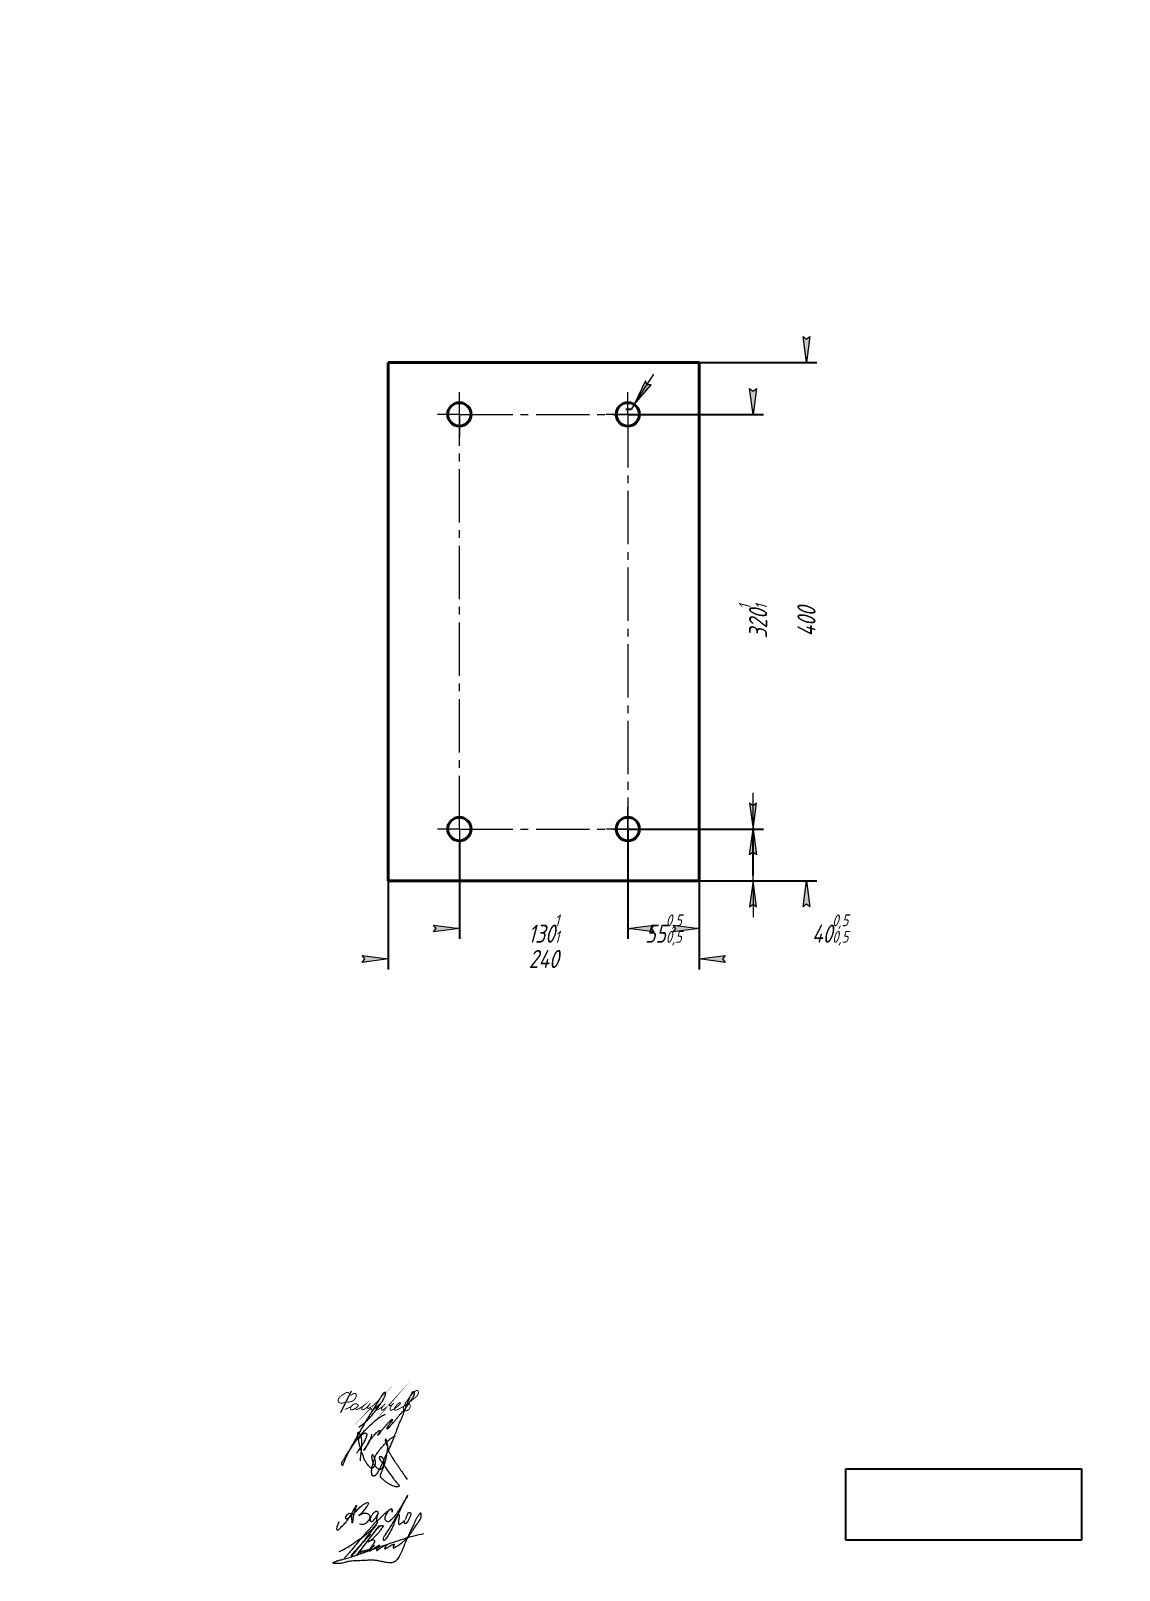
# Model space of a CAD drawing. Header units: millimetres. Extents: x 0 to 210, y 0 to 297.
import ezdxf

# ---------------------------------------------------------------- set-up
doc = ezdxf.new("R2010")
doc.units = ezdxf.units.MM
for name, pattern in [('K5LT32789', [0]), ('K5LT32790', [0]), ('K5LT32791', [0]), ('K5LT_AXLED', [14.78612232208252, 10.28612232208252, -1.5, 1.5, -1.5]), ('K5LT_BASIC', [0]), ('K5LT_THIN', [0])]:
    doc.linetypes.add(name, pattern=pattern)
doc.layers.add('Системный слой', color=7, linetype='Continuous')
doc.styles.add('KDIMTEXTSTYLE', font='GOST_AU.SHX', dxfattribs={"width": 0.96, "oblique": 15, "height": 5})
doc.dimstyles.new('KDIMSTYLE (0.25)', dxfattribs={"dimtxt": 5, "dimasz": 1, "dimexe": 2, "dimexo": 0.0625, "dimgap": 1, "dimtad": 1, "dimlfac": 4, "dimtxsty": 'KDIMTEXTSTYLE', "dimsah": 1, "dimcen": 0.09, "dimdle": 1, "dimadec": 0, "dimazin": 0, "dimtfac": 0.667, "dimtmove": 0, "dimatfit": 3, "dimfxl": 1, "dimtvp": 1, "dimtolj": 1, "dimtzin": 0, "dimarcsym": 0})
picture_1 = doc.add_image_def('image1.jpg', size_in_pixel=(394, 119))

msp = doc.modelspace()

# ---------------------------------------------------------------- blocks, each defined once
blk = doc.blocks.new('KDIMARROW_01')
at = {"layer": 'Системный слой'}
blk.add_hatch(color=0, dxfattribs=at).paths.add_polyline_path([(0, 0), (-5, 0.658262491226197), (-4.5, 5.51091059616309e-16), (-5, -0.6582624912261956)])
at = {"layer": 'Системный слой', "color": 0, "linetype": 'K5LT_THIN', "lineweight": 18}
for p, q in [((-4.5, 5.51091059616309e-16), (-5, 0.658262491226197)), ((-5, 0.658262491226197), (0, 0)), ((0, 0), (-5, -0.6582624912261956)), ((-5, -0.6582624912261956), (-4.5, 5.51091059616309e-16)), ((0, 0), (-1, 0))]:
    blk.add_line(p, q, dxfattribs=at)
blk = doc.blocks.new('U0')
at = {"layer": 'Системный слой', "color": 30, "linetype": 'K5LT_AXLED', "lineweight": 18, "true_color": 0xff8000}
for q in [(115.1968013758466, 147.25), (110.9468013758466, 143), (119.4468013758466, 143), (115.1968013758466, 138.75)]:
    blk.add_line((115.1968013758466, 143), q, dxfattribs=at)
blk = doc.blocks.new('U1')
at = {"layer": 'Системный слой', "color": 30, "linetype": 'K5LT_AXLED', "lineweight": 18, "true_color": 0xff8000}
for q in [(82.69680137584663, 222.75), (78.44680137584663, 143), (114.9468013758466, 143), (82.69680137584663, 138.75)]:
    blk.add_line((82.69680137584663, 143), q, dxfattribs=at)
blk = doc.blocks.new('U2')
at = {"layer": 'Системный слой', "color": 30, "linetype": 'K5LT_AXLED', "lineweight": 18, "true_color": 0xff8000}
for q in [(115.1968013758466, 227.25), (110.9468013758466, 223), (119.4468013758466, 223), (115.1968013758468, 143.25)]:
    blk.add_line((115.1968013758466, 223), q, dxfattribs=at)
blk = doc.blocks.new('U3')
at = {"layer": 'Системный слой', "color": 30, "linetype": 'K5LT_AXLED', "lineweight": 18, "true_color": 0xff8000}
for q in [(82.69680137584662, 227.25), (78.44680137584663, 223), (114.9468013758466, 223.0000000000001), (82.69680137584665, 218.75)]:
    blk.add_line((82.69680137584663, 223), q, dxfattribs=at)
blk = doc.blocks.new('KDIMARROW_02')
at = {"layer": 'Системный слой'}
blk.add_hatch(color=0, dxfattribs=at).paths.add_polyline_path([(4.5, -5.51091059616309e-16), (5, 0.6582624912261956), (0, 0), (5, -0.658262491226197)])
at = {"layer": 'Системный слой', "color": 0, "linetype": 'K5LT_THIN', "lineweight": 18}
for p, q in [((0, 0), (-1, 0)), ((5, 0.6582624912261956), (0, 0)), ((0, 0), (5, -0.658262491226197)), ((0, 0), (7, -8.572527594031472e-16)), ((4.5, -5.51091059616309e-16), (5, 0.6582624912261956)), ((5, -0.658262491226197), (4.5, -5.51091059616309e-16))]:
    blk.add_line(p, q, dxfattribs=at)
blk = doc.blocks.new('U7')
at = {"layer": 'Системный слой', "color": 5, "linetype": 'K5LT32789', "lineweight": 18, "true_color": 0x0000ff}
for points in [[(59.42299909024192, 9.33706236669974), (59.22373459548166, 8.782638577541718), (59.02628150267276, 8.23325474462223), (58.96280946878937, 7.891764146068908), (59.10977818278383, 7.744795432074682), (59.31387805739867, 7.744795432074682), (59.50595106105014, 7.936868435725842), (60.05596229643612, 8.486879671111751), (61.41160616405158, 9.842523538727505), (63.35343194444285, 13.65973843876094), (62.18611364925518, 10.8064441201011), (61.98042445600377, 8.255224476748651), (61.98042445600377, 10.6072047302622), (61.74425912888239, 10.98735050903025), (61.18097780701932, 10.86569877085844), (60.79678976597023, 10.48151072980949), (60.6633777387906, 10.13582014786624), (60.79277775584789, 9.892529393938275), (61.14292382364569, 9.892529393938275), (61.98042445600377, 10.6072047302622), (63.12523953546176, 11.7520198097202), (63.92023980337507, 12.54702007763331), (64.8133705455484, 13.13392100112884), (65.19888540222142, 13.01873861130019), (65.1019102848168, 12.69416340025663), (64.87396039440003, 12.28373921601997), (64.12339087470899, 11.39484948138357), (63.49776540493335, 10.65392936243279), (63.07160183727265, 10.36576508780712), (63.90560949635226, 10.92970633090846), (64.57676043160708, 11.05303634088324), (65.01159720439644, 10.9575864176835), (65.3078416992068, 10.73803569130536), (65.44164016369523, 10.3800841665888), (65.44164016369523, 9.955308153821534), (65.17883704821188, 9.56394756568369), (64.91457500671292, 9.299685524184099), (64.5014763990883, 8.88658691655968), (64.04626154563552, 8.782867581023254), (63.41074354970426, 8.897413850070222)], [(67.08208164908272, 11.06366531331696), (66.86555283632646, 11.3957839731134), (66.5253238672255, 11.3957839731134), (66.20457636411895, 11.07503647000686), (65.84136236028559, 10.71182246617343), (65.55099363057832, 10.21405603691227), (65.42726052706244, 9.557541223600708), (65.62822317902378, 9.35657857163983), (65.98144842952208, 9.443268486489501), (66.19794674125926, 9.659766798226485), (66.45107741568384, 9.963793399223619), (66.79980675509603, 10.49513872644383), (67.17978648691437, 11.25423437691029), (66.79980675509603, 10.49513872644383), (66.66796864732738, 9.88321597988471), (66.66796864732738, 9.526905646784257), (66.75710535098914, 9.437768943122478), (66.91975093385855, 9.494508015404506), (67.65895367929613, 10.32320800173574), (68.46615938722813, 11.05558021818945), (68.87359801947069, 11.42524650180485), (69.31077660868779, 11.71388889210334), (69.51093067708453, 11.83580143979589), (69.67204234695252, 11.83580143979589), (69.75503627259687, 11.61148616876699), (69.75503627259687, 11.36278838819976), (69.75503627259687, 11.099466190876), (69.75503627259687, 11.61148616876699), (69.67204234695252, 11.83580143979589), (69.51093067708405, 11.8460384304268), (68.87359801947069, 11.42524650180485), (68.28552651809576, 10.25584917222773), (68.28552651809576, 9.736373858782258), (68.52483601178508, 9.497064365092967), (68.86208555017897, 9.409649503209494), (69.20384656276585, 9.409649503209494), (69.47953259904054, 9.685335539484015), (69.82837753883639, 10.03418047928074), (70.95128855186053, 11.1570914923048), (73.65571783070293, 16.18081807368816), (70.95128855186053, 11.1570914923048), (69.99088860158753, 8.757333087053553), (69.25364621286978, 7.204142420744574), (68.58844281518729, 6.161190594140862), (68.15205752532651, 5.642071508332947), (68.01659609946957, 5.755943980379868), (68.01659609946957, 6.200369273047102), (68.32857199799282, 6.758673398969336), (68.89733902395344, 7.517775410643935), (69.80231546406074, 9.013568898876372), (70.72007072394418, 10.57934580851054), (70.919001533561, 10.77827661812728), (71.06831053864524, 10.75695331751672), (71.11161959591536, 10.51314094454744), (71.0347208970464, 9.983691257254918), (70.97334130279971, 9.561091038286975), (70.8905111262836, 9.142917698499161), (70.9764208766303, 8.835047962876843), (71.14820743014576, 8.744203554131559), (71.38808245220429, 8.984078576189688), (71.84046045583565, 9.3397461905775), (72.24696826339186, 9.746253998133625), (71.98750368336574, 9.206415274865606), (72.10903710792843, 9.084881850303248), (72.29155665788426, 9.009020635291677), (72.49424765850361, 9.084941650511894), (72.75000361188779, 9.340697603895762), (73.43172648354675, 10.76171786216656), (73.35065996744768, 11.05022408121323), (73.09222235222437, 11.12108157501643), (72.75775913817951, 11.0400970383788), (72.53986301779531, 10.61493299193415), (72.38277090287818, 10.1290257721065), (72.24696826339186, 9.708969787547574)]]:
    blk.add_open_spline(points, degree=3, dxfattribs=at)
blk = doc.blocks.new('U8')
at = {"layer": 'Системный слой', "color": 5, "linetype": 'K5LT32790', "lineweight": 18, "true_color": 0x0000ff}
blk.add_open_spline([(63.62028425839878, 21.09303814725166), (63.6561087116329, 22.38598341479815), (63.98130443556924, 23.84645997952919), (63.83117327271582, 25.39022985004362), (63.75016895508394, 25.68994608592521), (63.67041708649256, 25.89029598754178), (63.58082015747874, 26.06308479522761), (63.48318947780291, 26.2169430072376), (63.38889052995782, 26.34461096871433), (63.31051944062288, 26.43942099226842), (63.25477058132211, 26.49714451313054), (63.21870804818252, 26.52822470579423), (63.19605022628188, 26.54463913723083), (63.17914829088213, 26.5547588782045), (63.16553601566262, 26.56123108112592), (63.15418331202115, 26.56522162995822), (63.1444830456325, 26.56740146562703), (63.13602956309386, 26.56818785016759), (63.12855899576415, 26.56784577106441), (63.12179062872846, 26.56653207288042), (63.11547317549267, 26.56427968473059), (63.10931340544823, 26.56100572021984), (63.10321134332226, 26.5565593206714), (63.09711566607224, 26.55074002751263), (63.09101814040613, 26.54332067476918), (63.08487612488504, 26.53393234724086), (63.07866171248412, 26.52206234968588), (63.07236302450279, 26.50698967033213), (63.06598627788492, 26.48766421625237), (63.05955804827066, 26.46245281591558), (63.05312304395869, 26.42848700948406), (63.04692875846325, 26.38101299067841), (63.04158229453593, 26.31136875431281), (63.03896422367265, 26.21548161049475), (63.03989966627883, 26.093840383339), (63.0456344559848, 25.95647416183556), (63.05865231946524, 25.80618728732264), (63.08169988025428, 25.63791764786606), (63.12213346067965, 25.42724254242142), (63.18612029192609, 25.14280697394457), (63.26818327708243, 24.71674862811727), (63.38841349361842, 24.11074229964686), (63.59313555785896, 23.34583028508274), (63.89342661283615, 22.52439348372582), (64.18069476421388, 21.75346873669395), (64.45720777987411, 21.10856107676318), (64.73250487113643, 20.64011620112103), (64.99588958083886, 20.30256027931955), (65.22283826117352, 20.06691394144514), (65.39368772373793, 19.90123488272997), (65.51629347708501, 19.81180647267854), (65.59584478272292, 19.77093174180027), (65.65511786209363, 19.74936342813993), (65.70931964792432, 19.73673190136356), (65.76347811474461, 19.73020071199011), (65.81895430745443, 19.72930263925883), (65.87487308529845, 19.73429148881638), (65.92890092037777, 19.74502074387169), (65.97892651615841, 19.76078272875816), (66.02333809601986, 19.78043892150288), (66.06232946771631, 19.80318972717686), (66.09746227300161, 19.82958239665709), (66.13271021214048, 19.8623958839251), (66.17200990535727, 19.90693348892484), (66.22050913712599, 19.97327651166529), (66.28226805038365, 20.06872109750316), (66.35410939478763, 20.19267421681201), (66.41934900719696, 20.33335250755181), (66.46609370644667, 20.47220025155394), (66.49299999309565, 20.60239861773124), (66.5047591153521, 20.73228909571276), (66.50347283662128, 20.88035339628368), (66.48414171292687, 21.06371878844698), (66.44044368873605, 21.28963049668437), (66.37403448814489, 21.53380399464277), (66.2987138647665, 21.75621168011071), (66.23038810134783, 21.91991248185411), (66.16850340847664, 22.02480024476205), (66.11782365115691, 22.09469053558934), (66.07228334368563, 22.14931655315712), (66.03154343057912, 22.19202113908182), (65.99866296618852, 22.22051146161635), (65.97402320145125, 22.23735103677751), (65.95680520173958, 22.24651761635636), (65.94338880995284, 22.25184876649604), (65.93212967116514, 22.25486081353984), (65.92233907619298, 22.25621996935769), (65.91382989859952, 22.25629145042615), (65.90633338603283, 22.2553880668309), (65.89958544268687, 22.25370966980319), (65.89288906728379, 22.25115386177845), (65.88596825075015, 22.24753829785908), (65.878636429203, 22.24256426945107), (65.87091719912704, 22.23601490718386), (65.86267285351101, 22.22746112239349), (65.85372185722979, 22.21625107441099), (65.84379225434563, 22.20132333966728), (65.8326282510356, 22.18113646940998), (65.81979929401435, 22.15303138816472), (65.80568387230832, 22.1148722437153), (65.7910366430722, 22.06550914723363), (65.77782394642351, 22.00659897952431), (65.7686141255899, 21.93914487402543), (65.76525355200727, 21.8621700528052), (65.77013167435841, 21.76805515300981), (65.78835542791919, 21.6416587458146), (65.82063295326259, 21.46044460575911), (65.86083831826969, 21.22773582297845), (65.92404735628863, 20.96813602452607), (66.01562352031166, 20.7266553678374), (66.13033744944559, 20.50356790701505), (66.26700643492302, 20.29117714045697), (66.43054449647639, 20.083066093691), (66.60817662122554, 19.89841008165024), (66.77655299483715, 19.75062924624973), (66.92361833723172, 19.64943967212241), (67.04796725028197, 19.58559683697513), (67.15545855624885, 19.54441964009453), (67.25284476718606, 19.5184818389165), (67.33940623357407, 19.50552789384125), (67.41373565029559, 19.50312723970268), (67.47652865857823, 19.50848892021969), (67.5299489052563, 19.51952592165611), (67.57630219811085, 19.5349713900718), (67.61820259763202, 19.5547035586456), (67.65944188717307, 19.5797680965423), (67.70330377275025, 19.61284887268687), (67.75243698398867, 19.65810234677747), (67.80888618648163, 19.72102226832294), (67.8734797023776, 19.80735824031336), (67.94477596611131, 19.91816535522548), (68.01481343628348, 20.05110114993374), (68.07463776091843, 20.19877666621943), (68.11987786527096, 20.35585775272028), (68.1491889042303, 20.52218586098809), (68.16255394132548, 20.70215112935568), (68.15792203949948, 20.89399404065011), (68.13575271248247, 21.08698601693777), (68.09706764626235, 21.26376143492695), (68.04605973634246, 21.41170790828215), (67.99061277385034, 21.52891536557524), (67.93456753570149, 21.61864828564131), (67.87937465876644, 21.68759177637077), (67.82441630872509, 21.74189953874139), (67.76689848218777, 21.78746082905934), (67.70540147982422, 21.82666047064714), (67.64068677569195, 21.85912876821044), (67.5774830457494, 21.88340420214723), (67.52086161364143, 21.89916599691833), (67.47395443968392, 21.90601048723386), (67.4357418878286, 21.90674852103706), (67.40305758958667, 21.90359013304635), (67.3725991781659, 21.89714481078124), (67.34319213828657, 21.88768145226561), (67.31532084265841, 21.87547546622625), (67.29046423351231, 21.86130418809586), (67.26982842610354, 21.84633877614687), (67.25361810501607, 21.83155662565008), (67.24127023001164, 21.81739803633604), (67.23220615339845, 21.80418305974496), (67.22556743166778, 21.79157060210565), (67.22062630228271, 21.77897370742255), (67.21679279514255, 21.7649112403148), (67.21429703524477, 21.74881541175898), (67.21353177346126, 21.73017304791114), (67.21494943518347, 21.7087015735288), (67.21924018052923, 21.68314225006856), (67.22757793875495, 21.65180915056493), (67.24221479338532, 21.61105676551597), (67.26709042924459, 21.55528750827278), (67.3058156633774, 21.4788404187837), (67.35701551997407, 21.37731613002342), (67.42285756536535, 21.25744700179587), (67.51315235499038, 21.12213901607879), (67.64260876388121, 20.96531413409451), (67.83115185379543, 20.74137076476148), (68.07657361143664, 20.39609145526521), (68.38863897338852, 19.90122660484639), (68.76475269144429, 19.28754282622788), (69.25258356396375, 18.63266782651294), (69.74095991277679, 17.99139260628345), (70.15011306441237, 17.4306473004894), (70.43654372949314, 17.01549138614973), (70.66917756819932, 16.79549246428269), (70.82085332542486, 16.66496579492582), (70.91161158903675, 16.56487945030779), (70.96761868634854, 16.48249578121823), (71.0015790246949, 16.41878624948663), (71.02426701651034, 16.36446399088976), (71.0374399662412, 16.31985367674679), (71.04338339460067, 16.2847921104385), (71.04467340727209, 16.25796899365702), (71.04315260355936, 16.23662159470274), (71.03967901146078, 16.21877030345189), (71.0346793397674, 16.20343677886177), (71.0283134927904, 16.18988832858275), (71.02047963128274, 16.17747782977318), (71.01083356756106, 16.16541873834069), (70.99875128448828, 16.15321227197586), (70.9833937015207, 16.1405608402236), (70.96367618668708, 16.12731599579837), (70.93799509015061, 16.11338571479291), (70.90515542375563, 16.09932604990752), (70.86519332139916, 16.08623493899154), (70.81890619052616, 16.0752500741674), (70.76611858685196, 16.06776771303583), (70.70382167227775, 16.0649862130623), (70.62610371040228, 16.0691817847561), (70.52202308710794, 16.08471422189092), (70.37065849881667, 16.11625981082796), (70.14696834052289, 16.17690787951341), (69.82133219821311, 16.29259861123916), (69.42914522052304, 16.46710453208533), (69.01760775396447, 16.66981376474479), (68.69103344589537, 16.87869678447117), (68.43197230568371, 17.0950206029728), (68.19532864593313, 17.3070346752678), (67.9420657152188, 17.53212651634328), (67.72093568763866, 17.72925371453965), (67.58477420767117, 17.88605902316328), (67.52125020683204, 17.9871659555123), (67.49100385026249, 18.05249238109144), (67.47302534925957, 18.10875951550832), (67.46207580313627, 18.16243875769061), (67.45664029674757, 18.21673252284), (67.45670592044526, 18.27175773169745), (67.46235589268724, 18.32678789978297), (67.47455322897116, 18.38498695432054), (67.4944500097568, 18.44924726824883), (67.52739593010183, 18.53228709075938), (67.5778615140023, 18.6428737859892), (67.65351857622592, 18.81412005541517), (67.75258805299066, 19.04921562436851), (67.8534870642883, 19.3613769259066), (67.9674191266606, 19.70176618825309), (68.10658746990364, 20.06981880575938), (68.26779568395676, 20.51530264825158), (68.44931699610784, 21.08363190087493), (68.60861674288165, 21.73563932093384), (68.7040123955756, 22.34559523209964), (68.76494544877127, 22.83515334087281), (68.83515761912649, 23.21842525328856), (68.89336437278756, 23.53008030453117), (68.9047063238952, 23.78208891633966), (68.88187150133905, 23.98252840490164), (68.84206432608921, 24.17530899264352), (68.78402999428471, 24.39251876645568), (68.72970775595932, 24.61867880013341), (68.6894275753876, 24.8227665484041), (68.64908558298181, 24.97555021796717), (68.61673021049654, 25.08200560548607), (68.5917343982426, 25.15132071124367), (68.5706437713832, 25.19439626248561), (68.55440174391386, 25.21919670894488), (68.54204389436619, 25.23398747995759), (68.53126415178998, 25.24415047145197), (68.52130807194746, 25.25142740805751), (68.51184121995723, 25.25660751329963), (68.50264417868203, 25.26013368787716), (68.49354525412635, 25.26226330240831), (68.48456983513616, 25.26311854491456), (68.47568514665731, 25.26283116335486), (68.4667702488556, 25.26150258064274), (68.4572607995006, 25.25910425395597), (68.4467579714453, 25.25537267933674), (68.43519523153478, 25.24998467060999), (68.42316099405379, 25.24289132124056), (68.4116979061754, 25.23450137277126), (68.40142461103544, 25.22525063540814), (68.39251969566287, 25.21530835289758), (68.38450029535637, 25.20412665052686), (68.37737446390169, 25.19136030695063), (68.37128322028674, 25.17667795115165), (68.36647446524516, 25.15997370489515), (68.36313225789448, 25.14067273225896), (68.3615948169199, 25.11785823383542), (68.3624943035248, 25.08998917038724), (68.36697021842629, 25.05514573403303), (68.376557339858, 25.01178326913919), (68.3927098360857, 24.95829139830317), (68.41817227442682, 24.89140490377093), (68.45719013077017, 24.80805576649391), (68.51049888072407, 24.70366698471776), (68.56319003780243, 24.57149762862099), (68.61262472680374, 24.41268836293636), (68.66727570353008, 24.22346550982854), (68.7477352206896, 23.98314436958736), (68.85142791149754, 23.69298076331887), (68.94992182625762, 23.36365356423556), (69.03338469804987, 23.05781282074838), (69.13578120686945, 22.78767709720972), (69.25851087534184, 22.55708637535031), (69.40399542052886, 22.32223527459939), (69.5734071725366, 22.05870427214614), (69.76641278816238, 21.72575892418291), (70.01763064895299, 21.28417686904061), (70.34256175243304, 20.77947358395392), (70.71337056381994, 20.24885354072694), (71.07260143490284, 19.74706512728204), (71.72023202994055, 18.83944909881347), (72.23159021843247, 18.08747755522836), (72.6217920864117, 17.48749243211239)], degree=3, knots=[0, 0, 0, 0, 23.08892411003839, 25.90578379320913, 27.36849658095113, 28.57853477437289, 29.7218750749431, 30.81396087475684, 31.80518275617818, 32.5340116185717, 32.99290285232896, 33.22579348087665, 33.37704679038229, 33.48833048874886, 33.57455142486756, 33.64380518652092, 33.70122378259412, 33.75036659537633, 33.79386957008623, 33.83335544025108, 33.87214105272245, 33.91235496550996, 33.95658983186728, 34.00557035799107, 34.061357419905, 34.12646780763512, 34.20410929927907, 34.29854880647121, 34.4157438501339, 34.56455491175546, 34.75945876534566, 35.02822874118409, 35.41286378006095, 35.99717510029608, 36.72813949276635, 37.56894107973724, 38.43382537174505, 39.40133199336037, 40.578430721351, 42.23539782704537, 44.56960189155861, 48.26913254375512, 53.18771198246659, 58.58434017403594, 63.76404376679448, 67.77867569014562, 70.99814287695813, 73.36983390960212, 75.34981577454691, 76.79687388843904, 77.58132367445822, 78.02891375208497, 78.378086715233, 78.69680269722102, 79.01348919569972, 79.34337265075953, 79.67858665453129, 80.00682416916896, 80.31793205149701, 80.60647145028561, 80.86603481811044, 81.11641040457833, 81.38398339074794, 81.71835383148989, 82.1678102968112, 82.8393613365416, 83.73323474227259, 84.70542236921145, 85.58272421559701, 86.32439137188506, 87.05711592911308, 87.8907574961167, 88.94534148899339, 90.32114124951465, 91.96557055710285, 93.42636652596606, 94.48421544317516, 95.10102119904894, 95.58099742489627, 96.01314099800784, 96.36109308967781, 96.62600156797119, 96.78273890043828, 96.889142367443, 96.97113807639755, 97.038129668233, 97.09527188758723, 97.14590073358623, 97.18856061114779, 97.2287471840586, 97.26891537016509, 97.31531058982989, 97.36686141375753, 97.42565515127394, 97.49445365730666, 97.57714175019537, 97.6796234518885, 97.81191523042803, 97.98566281873885, 98.22679687241516, 98.53258681418663, 98.89778635319205, 99.29603614677359, 99.73782124223918, 100.2617239247368, 100.964229309618, 101.999780239612, 103.5254109190041, 105.1506671389526, 106.7245298989554, 108.093531563326, 109.5903133920281, 111.1953020837693, 112.7774834854757, 114.1263943636619, 115.159714159532, 115.933249703592, 116.5991051072816, 117.1966867350474, 117.716186105381, 118.1472776884506, 118.5120913932663, 118.8308284389657, 119.1120840017018, 119.3761473530127, 119.6502541760029, 119.9661844048676, 120.3484720487786, 120.8326110054183, 121.4625745633854, 122.257883948525, 123.1663167729581, 124.1218957718332, 125.0774414802364, 126.058759075695, 127.1107217357935, 128.2713802827618, 129.4555411470182, 130.5492798125666, 131.4722221457924, 132.2240763945491, 132.8428036707044, 133.3435270316868, 133.7861618193668, 134.2097331793344, 134.6419531666712, 135.07675082757, 135.4909341445828, 135.8405670411855, 136.1161996801323, 136.3290212946846, 136.5165823049759, 136.6970732021236, 136.8799095666845, 137.0632951286719, 137.2354651043024, 137.3861300135916, 137.5142614765161, 137.6235479569736, 137.7184450497249, 137.7976892899042, 137.8756507401737, 137.9579435297707, 138.0555159514176, 138.163779376122, 138.2880427438782, 138.436309489426, 138.6225163233996, 138.8620748680995, 139.2031278659684, 139.7043262486523, 140.3810974906251, 141.2189148674305, 142.1273174818552, 143.2595165690257, 144.8211407952124, 147.3177643775447, 150.7571101410823, 155.1951704424444, 160.0691713325595, 165.2244643996175, 169.4711417493419, 172.4214110687776, 174.0929247216289, 175.1382982941582, 175.9667476052343, 176.4795577137869, 176.9002722075947, 177.2447515993877, 177.5213496275962, 177.722930126645, 177.8737085289891, 177.9963222724827, 178.1014362024326, 178.1953143978301, 178.2815173063154, 178.3661181765914, 178.4549126387874, 178.5547545514223, 178.6700486309557, 178.8070744895659, 178.9752011110635, 179.1872344806044, 179.4394731118456, 179.7197270048918, 180.0295107225544, 180.3832688069577, 180.8234477103547, 181.4071105080071, 182.2468370647849, 183.5636180390767, 185.5124136486446, 188.3659008144822, 191.1693595490507, 193.6361941483106, 195.2159308876024, 197.1470862219489, 199.2692247613871, 201.224518318486, 202.3921757305919, 202.9354455009734, 203.335749427751, 203.6650385457113, 203.9804397921348, 204.3052698204951, 204.6306664143438, 204.9542103018015, 205.2842401760186, 205.68312192184, 206.1453122097258, 206.8668041367929, 207.8378621120557, 209.464316382984, 211.3873392381132, 213.6481330480264, 215.8281705148584, 218.3616311862739, 222.0463208053261, 226.400788772624, 230.2376141698672, 232.9871267002133, 235.1430689373578, 237.1452347941266, 238.6001234124407, 239.5943196481266, 240.7144690296747, 242.0868590309205, 243.5795128043555, 244.8370298052072, 245.7730677623126, 246.3794493830385, 246.8095402814596, 247.0775336538936, 247.2275167539396, 247.3339800160057, 247.4184700209773, 247.4895205515942, 247.5520115162512, 247.6092220325807, 247.6636060178384, 247.7171677520884, 247.7685920257453, 247.8207844363665, 247.8766770811286, 247.9421914551861, 248.0180825757098, 248.1024702365821, 248.1894206015074, 248.2694707678351, 248.3470721801384, 248.425636522534, 248.5128864112118, 248.6056793825818, 248.7068161418586, 248.8204129671911, 248.9522817326213, 249.1114892801304, 249.3139564207763, 249.5741553291382, 249.8978203062795, 250.3037087529917, 250.8417906157673, 251.5282721942539, 252.3812439797572, 253.3595934924577, 254.4759627763927, 255.8726873418201, 257.8510916368267, 259.9382727246121, 261.9636029003651, 263.4698826802768, 265.0464480200878, 266.5866947374772, 268.3669126827913, 270.599666274059, 273.4070816914232, 277.3730272345561, 281.2342012594908, 284.8823428619705, 288.313022516428, 301, 301, 301, 301], dxfattribs=at)
blk = doc.blocks.new('U9')
at = {"layer": 'Системный слой', "color": 5, "linetype": 'K5LT32790', "lineweight": 18, "true_color": 0x0000ff}
for points, knots in [([(63.27733652602896, 27.57480547627938), (64.23327901428583, 28.24436901378709), (65.43489400359725, 29.37927219080353), (66.73683840697527, 31.04489839464912), (67.53585730719432, 32.09368431983529), (68.00882992453901, 32.98678290636633), (68.31270285507989, 33.52280159353631), (68.4117942531589, 33.80509333575634), (68.44243952899357, 33.95037062114972), (68.45493824061987, 34.03924638250379), (68.45547822303949, 34.09548498647882), (68.45082225371918, 34.13092021158297), (68.44443806916253, 34.15519505762899), (68.43679554320848, 34.17431289484671), (68.42801824056262, 34.19026921727612), (68.41806770408606, 34.2040961539895), (68.40666368000247, 34.21651452679328), (68.39327655433264, 34.22826366005478), (68.37740904204284, 34.23950663226844), (68.35884319795954, 34.24996749070891), (68.33795074217659, 34.25903550659064), (68.31555613073735, 34.26607714607911), (68.2928413051228, 34.27063048087729), (68.27101666460695, 34.27256554028179), (68.25088380847663, 34.27210146484043), (68.23244827531721, 34.2695179285339), (68.21504333873685, 34.26493563409969), (68.19759251792568, 34.25820633328914), (68.17919136559689, 34.24872250682142), (68.15884920484172, 34.235392003534), (68.13520852482091, 34.21630058445362), (68.10532818621873, 34.18731306363401), (68.06291798291659, 34.13958620504434), (67.99263644785793, 34.05780112877068), (67.87295946950054, 33.91040159805272), (67.68170394986319, 33.6509894216091), (67.41026379206404, 33.22796721718959), (67.04725820019632, 32.5984914487039), (66.47191432682688, 31.70604383767301), (65.58696621573822, 30.31661574279008), (64.41215866342378, 28.37766234586303), (63.11592242559611, 26.15047284742411), (62.04243399913557, 24.20741564203911), (61.32973910397619, 22.86659117170706), (60.93704349777859, 22.08924891186638), (60.72441385309386, 21.61470999955793), (60.57467396277396, 21.25548254802283), (60.45166265724708, 20.94513533190258), (60.34669792431136, 20.66943503711633), (60.26945572485555, 20.46130697584806), (60.22477589813595, 20.33988830571479), (60.19815241677922, 20.28492638293625), (60.18494232114722, 20.26227909055939), (60.17501602114562, 20.24805700108823), (60.16680866174207, 20.23830017417538), (60.15968808842402, 20.23139539841873), (60.15333217150398, 20.22650656307889), (60.14753198021748, 20.22312577549991), (60.14213446297808, 20.22092753811944), (60.13701874528391, 20.2197032422286), (60.13208432455423, 20.21932670826459), (60.12724389736891, 20.21973463686197), (60.12252055502053, 20.22089100073583), (60.1179780959594, 20.22271791969843), (60.11363140563869, 20.22511935015797), (60.10927016103115, 20.22815458477709), (60.10456321732588, 20.2320721887275), (60.09917970921673, 20.23731718936619), (60.09278620392686, 20.24451790158599), (60.08500214252915, 20.25458629549843), (60.07523418300244, 20.2690481259279), (60.06291501009063, 20.28995261982874), (60.04763204913276, 20.31961736581712), (60.03061025119091, 20.35888450425495), (60.01475156292906, 20.40690771259375), (60.00295459928606, 20.46053232182823), (59.99671585399695, 20.51752679069114), (59.99661007360334, 20.57694390384108), (60.00315340081376, 20.63924946519387), (60.01700771003613, 20.70429379907347), (60.03902119301497, 20.77257040750914), (60.07123572238338, 20.84586642655285), (60.12203050516888, 20.93661149238744), (60.2099121293155, 21.07680159559254), (60.37038130953421, 21.34077083268051), (60.68667426863769, 21.84298732986724), (61.26951668783289, 22.76465474464663), (62.12462005012095, 24.0698291498955), (63.20547519052832, 25.64716778608283), (64.48275826340252, 27.03521922026033), (65.72056917028222, 28.21459563760646), (66.72495098737306, 29.12121323808935), (67.61687646600339, 29.7306163257814), (68.165448979066, 29.98588485470793), (68.42289482381032, 30.10751668064341)], [0, 0, 0, 0, 8.550608616909479, 12.05498909731316, 15.54800864636031, 18.19112149729409, 19.49899547586825, 20.05820856276075, 20.38161509008001, 20.58967061819273, 20.71666537517187, 20.79367975743621, 20.85170144345296, 20.90072235485522, 20.94465307224176, 20.98524465825564, 21.02564223243174, 21.06834027274877, 21.11593940290885, 21.16833782892286, 21.22470724871314, 21.28305186546078, 21.34057559650208, 21.39466303008514, 21.44378103840279, 21.48828891869076, 21.53119048967674, 21.57580767080184, 21.62550805067395, 21.68308106465782, 21.75428657315771, 21.84854811100129, 21.98874998667692, 22.22341503732463, 22.64135142255019, 23.38396024610536, 24.59145537447172, 26.33319310262997, 28.72517486315826, 32.39414345489543, 38.44413720066752, 45.386804132957, 51.3366439952876, 54.75928160654442, 56.55021407149562, 57.73619828659556, 58.58106772181609, 59.41081735012408, 60.19037519759497, 60.74860237604653, 61.04454549420441, 61.13979306103076, 61.19713002219413, 61.23708949006024, 61.2671348063732, 61.29071298422787, 61.30986155532154, 61.32593719236645, 61.33991703943459, 61.35255107389896, 61.36445007752456, 61.37614187831995, 61.38811066680237, 61.40006167387295, 61.41202200248679, 61.42454207551994, 61.43906624348642, 61.45699012410813, 61.47974062644996, 61.50979512866817, 61.55047455772206, 61.60794197523685, 61.68805755052679, 61.79563498556981, 61.92221881037423, 62.05916765616627, 62.19849487994397, 62.34287054750136, 62.4951123545238, 62.65815684757621, 62.83085476293896, 63.02153046686268, 63.2457091914174, 63.59456840449479, 64.23786481718554, 65.5163435666815, 67.95744178744798, 72.25357323446096, 76.98975279678383, 81.9773654752493, 86.09099495459934, 89.56281137385866, 91.90558766368395, 94, 94, 94, 94]), ([(65.76748971793667, 26.23489931344142), (65.69101148560242, 25.76634032072104), (65.46232765000087, 25.17082091342633), (65.11296520302831, 24.44821072173022), (64.8740875468151, 24.06587408559204), (64.70987042706274, 23.75460739663532), (64.61114244782055, 23.55755296086028), (64.55250962286154, 23.44466767446767), (64.51042311265235, 23.37785796185818), (64.47320518295871, 23.32733795350674), (64.43777374793056, 23.28414367293902), (64.40173520575475, 23.24354746704398), (64.36524950810654, 23.20500849864385), (64.33202674950401, 23.17142090189839), (64.30681864500798, 23.14738578432622), (64.2904479553246, 23.13305925903103), (64.28101193834597, 23.1255269889935), (64.27501978725682, 23.12117391811756), (64.27061069978055, 23.11830077341637), (64.26708842881142, 23.11630228315619), (64.26411820007266, 23.1149186147764), (64.26154362601386, 23.11406906017845), (64.25931105166615, 23.11375767483253), (64.2573426669358, 23.11410771035059), (64.25587234542323, 23.11540137408093), (64.25518151770027, 23.11742459582769), (64.25505397930333, 23.11994996441859), (64.25535863657724, 23.12304283095511), (64.2560670173001, 23.12668835866765), (64.25716639199415, 23.13094282814416), (64.25873265555857, 23.13606169644879), (64.26104314983961, 23.14277841038569), (64.26466128680356, 23.15237052423981), (64.27065709343174, 23.16716775349283), (64.27951250324043, 23.18811333088814), (64.29084938781136, 23.21574376889924), (64.30396115579164, 23.24824496927323), (64.31959404449259, 23.28662869157375), (64.3387510046684, 23.33021750769427), (64.36569902145054, 23.3803034357486), (64.40215037856923, 23.43517139115852), (64.45088677334404, 23.50089389687412), (64.51719748100466, 23.58624386713751), (64.61298273729045, 23.71839303672357), (64.73940978085591, 23.90886838979719), (64.8823852482715, 24.14755188761006), (65.02009944606463, 24.39544991296776), (65.16212939500018, 24.64874753993843), (65.32851561929765, 24.9266691386843), (65.53562560924398, 25.22107353777398), (65.75839057026452, 25.48402315836751), (65.95186014763344, 25.71306739629756), (66.15727000984621, 25.95667664715194), (66.39973348594177, 26.2377648223794), (66.67987439406471, 26.51546985603198), (66.89425774526423, 26.72107890831063), (67.03120268844052, 26.82948689762009), (67.10351229463025, 26.87239650198131), (67.15756023654737, 26.8990821318813), (67.21068316942294, 26.92076091158361), (67.25974075485547, 26.9361931794254), (67.29979634089092, 26.94456927206642), (67.32926558276179, 26.94747833549206), (67.3505082833962, 26.94726312417083), (67.36677503579412, 26.94525703275156), (67.3797834489869, 26.94204445942904), (67.39044245256612, 26.93792266505682), (67.39931307970011, 26.93304555271658), (67.40671663350281, 26.92751768816862), (67.41292083882152, 26.92136363233305), (67.41816128625102, 26.91451033997379), (67.42276695692597, 26.90667062836212), (67.42688396154037, 26.89742570817486), (67.43052209195346, 26.88624526026234), (67.43357179317186, 26.87248952213366), (67.43583378327979, 26.85511124083439), (67.43693099130705, 26.83208669634382), (67.43600859529687, 26.80006378195884), (67.43167222137741, 26.75586951136609), (67.42325868327755, 26.69991385529306), (67.41283500036373, 26.6358757121742), (67.39929184042695, 26.57141491663987), (67.3810736332119, 26.51185142046336), (67.35792223046268, 26.45871883171998), (67.32769167108654, 26.40661637373881), (67.28941289451174, 26.35144195628953), (67.24383874476243, 26.29325503678615), (67.19944828927888, 26.23777509826868), (67.15831624158304, 26.19172064501782), (67.12348018629089, 26.15683653762488), (67.09194410688136, 26.12748675830272), (67.06204144454725, 26.10106571013205), (67.03296680418828, 26.07673229065), (67.00880295857087, 26.0579585792803), (66.99133257109047, 26.0456918215088), (66.98036242488429, 26.03881581143276), (66.97311013523674, 26.03479781666471), (66.96782609069152, 26.03227063061536), (66.96376271128456, 26.03066093413952), (66.96050357086031, 26.02966912294278), (66.95776107779949, 26.0291327310465), (66.95537901807865, 26.028998166745), (66.95328987977129, 26.02928559923413), (66.95150689130402, 26.03006570750784), (66.95013183196562, 26.0313994592708), (66.94924562100475, 26.03321117818803), (66.94877081840794, 26.03540258149593), (66.94864955547835, 26.03796579421038), (66.94885494004349, 26.04091345420716), (66.94938927810956, 26.04432609735596), (66.95030690983351, 26.04838592060571), (66.95173694266134, 26.0533994191876), (66.95389465034965, 26.05978197082436), (66.95713067855142, 26.06815887157893), (66.9621162292129, 26.07971698646151), (66.97004298254568, 26.09639618272615), (66.98158467216209, 26.11865410116843), (66.99596424083477, 26.1445193877118), (67.01103835069512, 26.17025907849762), (67.02585856249935, 26.19451999328123), (67.0423684669056, 26.2208150324667), (67.06439881014398, 26.25605987615222), (67.09342848045881, 26.30844383162372), (67.12978290540731, 26.37652877236007), (67.17911014396252, 26.45369466710679), (67.24480109856478, 26.53379698965426), (67.33570061567514, 26.62540199622117), (67.45669774693653, 26.72992852968309), (67.6070502656219, 26.85756499712477), (67.74777027468049, 27.00687705262294), (67.88051453111473, 27.16590424347822), (68.00369412229395, 27.31634772534488), (68.14007835136755, 27.47557670310022), (68.28118727133256, 27.64332708232536), (68.42158666008991, 27.82775339342214), (68.56580750179637, 28.01449229689121), (68.7469259900035, 28.20557791194597), (68.95119231259211, 28.39353713760448), (69.14723153166305, 28.57649192617117), (69.28691686871565, 28.72428313424768), (69.38314551675407, 28.8328385797509), (69.44954290656801, 28.90747203689477), (69.50682341966122, 28.9710572963512), (69.55500254864931, 29.02374849746946), (69.59447708860003, 29.0628423898076), (69.62356963189744, 29.08742973471431), (69.64319998763062, 29.10111447489601), (69.65679248745239, 29.10879815303497), (69.66730923425324, 29.11341438773803), (69.67595430142877, 29.11611283466277), (69.68329662275315, 29.11744979786943), (69.6896836092702, 29.11774626209899), (69.69535055821059, 29.11719365198667), (69.70046592660158, 29.11589989713639), (69.70499471863884, 29.11397944627686), (69.70899951672567, 29.11155480378), (69.71256671118586, 29.10871080610684), (69.71604762412505, 29.10522218795683), (69.71958886554101, 29.10084376598724), (69.72327105683127, 29.09523974041906), (69.72705752856658, 29.08813909633329), (69.73094158887966, 29.07906967851369), (69.73488636369065, 29.06732671077856), (69.7387795211602, 29.05183558465478), (69.74224001375701, 29.03144994906626), (69.7444224699665, 29.00654365456757), (69.74456223947992, 28.97901809718542), (69.74219130377482, 28.95149443125752), (69.7372032999099, 28.92459640264042), (69.72936849456264, 28.89741588113128), (69.71762472353782, 28.86812096607889), (69.70001629164975, 28.83450556354205), (69.6718231633645, 28.79137159238451), (69.62450113436192, 28.72865691160303), (69.55404956182375, 28.63551356306164), (69.45638722898478, 28.51141170803402), (69.3397445111225, 28.36223662140338), (69.22920239583831, 28.19130192787134), (69.12292265198151, 28.02236402220046), (69.00887389167343, 27.89081180003313), (68.92424626735253, 27.7769234209656), (68.8607648105934, 27.68642612929818), (68.80221394877272, 27.6191385897875), (68.75220189574807, 27.57116697748575), (68.71928919945051, 27.53279653010918), (68.70088478252086, 27.50363659908089), (68.69072920673246, 27.48131895062829), (68.68474809846578, 27.46207920677466), (68.68141120931138, 27.44413227301504), (68.68009588659913, 27.42649255922129), (68.68049589848036, 27.40826183788698), (68.68271651282188, 27.38954088451607), (68.68671843611789, 27.37158289485842), (68.69200665542742, 27.35590331367803), (68.69788760494374, 27.34322215734414), (68.70389016962957, 27.33332898000322), (68.7098119326051, 27.32568719528689), (68.71567465970662, 27.31971537956429), (68.72169017186404, 27.31494660216839), (68.72816512193374, 27.31101458247196), (68.73536046370396, 27.30780250221449), (68.74343459095364, 27.30536087337225), (68.75250745682261, 27.30378824271719), (68.76279262451159, 27.30320921023821), (68.77464270928776, 27.30382168638869), (68.78857137762601, 27.30595205920656), (68.80539104642513, 27.31014779790877), (68.82658933455566, 27.31742218281613), (68.85442291037134, 27.32957666003642), (68.89074093291062, 27.34882269753712), (68.93526782200523, 27.37610757289087), (68.98670456865452, 27.41068184218545), (69.0425225471733, 27.45302330111184), (69.10310609209297, 27.50588884407011), (69.17201082396159, 27.5764861772891), (69.25769222010017, 27.68063077632678), (69.37639742011874, 27.83914084873675), (69.54917966303793, 28.06653809463864), (69.79763489717489, 28.34384100355874), (70.11921143722876, 28.68277802594707), (70.46589222526757, 29.08685932911413), (70.84075048574859, 29.54734575003226), (71.2101105069214, 29.99893203417446), (71.59230690443087, 30.43212202577712), (71.96983560548433, 30.86257812752115), (72.34966650159953, 31.33145585958937), (72.70185702939123, 31.84515519147703), (73.0504272878307, 32.34978698402517), (73.3949974455828, 32.8081083378043), (73.6631758098614, 33.2111907837878), (73.85294108957868, 33.50344043854017), (73.94347137506088, 33.70589563995833), (73.9806787682336, 33.84107423854698), (74.00189452694686, 33.9496756978578), (74.01636309013921, 34.03597054671934), (74.02683943671548, 34.09916798990599), (74.03229534237269, 34.14918492329298), (74.03315811297158, 34.1933801468823), (74.02892455738979, 34.23278629473538), (74.02124112981423, 34.26513957353535), (74.01118836391274, 34.29271873873523), (73.99864881304022, 34.31837435119593), (73.98379634558519, 34.34219926744544), (73.9672875786955, 34.36328985783388), (73.95024362915015, 34.38071403260483), (73.93352964565001, 34.39432703240254), (73.91755992741776, 34.40452399196437), (73.90238900345669, 34.41188290889494), (73.88761830821896, 34.41696184022317), (73.87260357489419, 34.42020433029541), (73.85649048207345, 34.42183029917283), (73.83872393141708, 34.42165237011403), (73.81883875750059, 34.41930040613471), (73.79636855722379, 34.41424279870108), (73.77052866799136, 34.40564586671172), (73.74037358753091, 34.3922567700198), (73.70574039186039, 34.3727770787288), (73.6682429157525, 34.34694588370843), (73.62938280474131, 34.31492691964866), (73.58990374835439, 34.275850825948), (73.547620747773, 34.22530356408242), (73.50623977205346, 34.16508234676877), (73.4592245364843, 34.08565108402593), (73.4009629340981, 33.98011640106921), (73.30804281807328, 33.81679682397964), (73.18100809010966, 33.5780319521599), (73.04484897004593, 33.26016846630876), (72.9065469294251, 32.89336271989373), (72.76415351522098, 32.51563641312504), (72.5982886041528, 32.11932718774261), (72.41206805740985, 31.68796089430492), (72.23251930073691, 31.21183077579326), (72.05635953081088, 30.70835979377904), (71.86970208156278, 30.18164244549894), (71.65216183066146, 29.61207350760634), (71.37286734225472, 29.00404384383518), (71.08842906072502, 28.41743742149788), (70.88425806305511, 27.89413931875822), (70.7547790765934, 27.53616264294823), (70.68095361259894, 27.32941267639217), (70.63485570869544, 27.20049680901843), (70.57463509453603, 27.03271344554508), (70.46680461575643, 26.73689740616982), (70.2984613221211, 26.30451411184595), (70.07178914269532, 25.76075710456098), (69.82451913688969, 25.13514540706478), (69.54215791572045, 24.39391660088614), (69.16938695377213, 23.55120387449904), (68.684078567154, 22.58850130294616), (68.20476940543668, 21.53446392448558), (67.75121991247627, 20.47025986561459), (67.33013363440612, 19.56207878721506), (66.9285399754248, 18.95988105723399), (66.74040281693193, 18.57566093630203), (66.61835591312283, 18.40046027789526), (66.53967726006242, 18.32015757849399), (66.48137920371629, 18.27406690379041), (66.4244656454779, 18.23856694460852), (66.36476360430282, 18.209508811815), (66.30080078397947, 18.18628789500292), (66.23381856926507, 18.16958639637704), (66.16733171854501, 18.16003497872407), (66.1068646008687, 18.15690384862609), (66.05727193150327, 18.15973659466169), (66.01977887690562, 18.16643120966313), (65.99200629140931, 18.17489938495061), (65.97058682435038, 18.18430419652896), (65.95302408912161, 18.19464294248297), (65.93778721867824, 18.20634436316402), (65.92356463299512, 18.22012085190988), (65.90965629914012, 18.23692198058836), (65.89570497515703, 18.25795939264526), (65.88138362505725, 18.28510855687227), (65.8662769328314, 18.32169798053496), (65.84949806230212, 18.37456816407513), (65.83043011925986, 18.4527910182818), (65.8037181642084, 18.56347852534446), (65.77116178426742, 18.69914229147906), (65.74498032383103, 18.84611078767404), (65.73714655172229, 18.99107318838242), (65.74751190195192, 19.1442723786501), (65.7746557441445, 19.32449823136426), (65.81912022011196, 19.55147464024481), (65.86973004704811, 19.85593655398134), (65.93306295896714, 20.24659512499937), (66.0341307164593, 20.69278643374201), (66.1713656929498, 21.10044006921464), (66.28703226075379, 21.43273336565369), (66.3758873198063, 21.69994087051805), (66.46719551982248, 21.94729594125397), (66.58890145216002, 22.20408171555556), (66.76876173883005, 22.49244890637198), (67.04945954835802, 22.87557379317542), (67.4405346987622, 23.38995253182617), (67.9814448174403, 24.0013717046815), (68.53914745484612, 24.61414846064986), (69.0579313790652, 25.12273148593596), (69.45109001915236, 25.44708846365461), (69.75130811460488, 25.62190823830315), (70.02464844697424, 25.73640538289055), (70.21836049215871, 25.79900452800638), (70.33638321985129, 25.83703625921851)], [0, 0, 0, 0, 9.05012872705892, 12.27523955615502, 15.45899986464831, 17.73483988954849, 19.05741326790075, 19.7108414674711, 20.18625624796493, 20.5782552686495, 20.92015558141624, 21.26322820190859, 21.62482865825904, 21.94340184840314, 22.17414311605756, 22.29628959118215, 22.36275980440909, 22.40689436236537, 22.4390567453203, 22.46419391743622, 22.48492183865863, 22.50216622969817, 22.51626151636768, 22.52813273998885, 22.53944741467791, 22.5522415096399, 22.56817047852566, 22.58805267039454, 22.61198677781667, 22.63974096856495, 22.67274404928946, 22.71519234590006, 22.77668725643035, 22.87041018465875, 23.02304422812403, 23.21520040999722, 23.44630770354593, 23.6988530852062, 24.01440602227395, 24.36406655485286, 24.79380696920886, 25.28351990132807, 25.94162552114996, 26.87792467942779, 28.42996457524314, 30.34865718411363, 32.24077333289403, 33.89839883521643, 35.94836723450208, 38.48558270273472, 40.82530402486174, 42.59187029456275, 44.26724396181142, 46.97004676078387, 49.7480096312128, 51.86374390765778, 52.70147057395712, 53.10491050118355, 53.48302850596736, 53.86297235156056, 54.21017827344965, 54.47316286510871, 54.65060737536394, 54.78015129451817, 54.88201528901642, 54.96597005374313, 55.03789173846411, 55.10177399278683, 55.16057658349273, 55.21548886919894, 55.26973314979212, 55.32649975842308, 55.39043673965826, 55.46450655651031, 55.55284803126975, 55.66175245880736, 55.80204478182547, 55.99689564905083, 56.27898183702862, 56.6577708048305, 57.08785207877154, 57.53005859936763, 57.92699945641592, 58.28653955085408, 58.64516112727835, 59.08688676787481, 59.58041217879209, 60.07014470780373, 60.45680762318491, 60.77032110529868, 61.02050180294312, 61.28743407698452, 61.53971113159886, 61.7514654557824, 61.87728760431949, 61.95117424896657, 62.00101868558919, 62.03708294951244, 62.06404711067225, 62.08522161978857, 62.10269089977169, 62.11781590588129, 62.13103482606565, 62.14301086537011, 62.15470842207601, 62.16718779938194, 62.18133260377456, 62.19768838804892, 62.21651047582708, 62.23822244567693, 62.26423617504585, 62.29672551983947, 62.33871119230131, 62.39411227923593, 62.46984758680305, 62.58138620225105, 62.75014357523848, 62.95323414059891, 63.15197524181549, 63.32530154156674, 63.50142438325815, 63.75069795927278, 64.12670280789305, 64.65573207369606, 65.23926817019948, 65.88865201598246, 66.64993334951879, 67.72476750786576, 68.97093417500743, 70.45053253842603, 71.67377078741448, 72.96567384588595, 74.1997340619661, 75.71660845934763, 77.19149050583474, 78.66939798406948, 80.26360153468625, 82.25999454740558, 84.02270038045882, 85.43108792216803, 86.18003115295346, 86.82002040469867, 87.35735353778296, 87.8303388665853, 88.19668246149355, 88.42781375051858, 88.56388518222633, 88.65750948544428, 88.7284507566438, 88.78495725216258, 88.83175897969517, 88.87197622634159, 88.90786180013019, 88.94116407268966, 88.9733329337326, 89.0023634587493, 89.03113883856201, 89.0611291635479, 89.09720439826435, 89.13954440989755, 89.19023909041896, 89.25218224785506, 89.32958155541064, 89.42887405502107, 89.55988928673129, 89.72789317996417, 89.91043182872136, 90.08993016749905, 90.25982101457522, 90.43717571041851, 90.63451247886547, 90.86741053725858, 91.1677569895262, 91.62701426685199, 92.38208765223597, 93.41996633197857, 94.6724539230234, 96.0309145764726, 97.34437741350916, 98.51233320135161, 99.38253328273036, 100.0801461935074, 100.6427610992905, 101.0985233420443, 101.4165677639696, 101.6144519997649, 101.7614105848416, 101.8881309191481, 102.0020412559431, 102.1126415582708, 102.228684820584, 102.3531615957218, 102.475541815624, 102.5827981262551, 102.6716198956193, 102.7445525371063, 102.805472551343, 102.8576433943024, 102.9055376228328, 102.9531372109006, 103.003347830315, 103.0570770661989, 103.1153795993567, 103.1804985535898, 103.2553155788729, 103.3437868339896, 103.4517993114647, 103.5891588213478, 103.7754729001166, 104.0368792940556, 104.3810715980856, 104.7820315610841, 105.2315653256866, 105.7311852371977, 106.3311134668966, 107.1316613086741, 108.3295162024274, 110.1501944576099, 112.6368770089815, 115.5016706819846, 119.1609639243044, 122.8986311830983, 126.9529614641391, 130.409085851725, 134.0371742423348, 137.9942750420576, 142.0359458618766, 146.0410272841487, 149.822244934, 153.0854334391033, 155.3859964358748, 156.523495266855, 157.3449610534504, 158.0844729286764, 158.6564077758827, 159.032405044117, 159.3195525896096, 159.6259297156317, 159.8825850348252, 160.0817570271792, 160.2656543207297, 160.4475605853473, 160.6314395822952, 160.8060205271579, 160.9629927969825, 161.1004705553291, 161.2207920624985, 161.3275594533166, 161.4248565281142, 161.5212763884442, 161.6231531254575, 161.7365036311971, 161.8632119976283, 162.0085677928639, 162.1798886219923, 162.3875142480697, 162.6438456500754, 162.9450066208917, 163.2643583573538, 163.61350022819, 164.0147720610479, 164.5332062289935, 165.0206178827491, 165.7940642485327, 166.8577939471838, 168.6440101278764, 171.0067375262292, 173.5173666217644, 176.2046187581104, 178.7899131151936, 181.8007294698925, 185.2640526564619, 188.5988322029536, 192.0867565083241, 196.0399807451853, 200.3514407904697, 204.9831202778389, 208.6067960262308, 211.1740857928719, 212.324149333518, 212.8401519156242, 213.8141591804749, 215.7616497486333, 218.9115165399334, 222.7603159190186, 227.1212833222791, 231.8830713747282, 238.0542570919298, 244.8790787961007, 252.6709923865059, 260.3723270141881, 267.2067683096124, 271.9104723604818, 274.2948250566257, 275.4424314622102, 276.0074310177879, 276.4564925667717, 276.8725366650021, 277.298483268373, 277.7345383026035, 278.1823487294254, 278.6272356581845, 279.0278106070721, 279.3479157869561, 279.5828460028205, 279.7605391796398, 279.9065420304664, 280.032940598534, 280.1525772399198, 280.2761794426715, 280.4139889783416, 280.5723544798611, 280.7621016772766, 281.0049842294069, 281.3347006558124, 281.830666104134, 282.5570331697736, 283.5307030461261, 284.521091298472, 285.4299663944341, 286.3230754239653, 287.4773404942414, 288.9422162208973, 290.7830067797826, 293.4282292188776, 296.5745695881209, 299.5863310309695, 301.7179183440625, 303.3596126842459, 305.0164137637091, 306.7997510215591, 308.8273268261249, 311.5602812320362, 315.9559263312703, 321.2845959131998, 327.2905780970613, 331.9291654806121, 335.2943715999311, 337.0765402962691, 338.608553885945, 341, 341, 341, 341]), ([(63.25587523848961, 25.27105763777314), (63.45100489967928, 25.56626770433655), (63.67395398276729, 25.94999516354659), (64.03586974909632, 26.27214946975647), (64.17127365511654, 26.36501596092256), (64.27826676917707, 26.42398189907419), (64.3615850488519, 26.45969445739559), (64.42478930676764, 26.47767953912592), (64.47328730903716, 26.48501136277247), (64.5125854517611, 26.48610011253203), (64.54678400102077, 26.4829860260316), (64.57821918816524, 26.47632314154652), (64.60883334689125, 26.46619428296475), (64.63954834180747, 26.45235472891068), (64.67016112048933, 26.43453127801689), (64.69951178791395, 26.4130467828362), (64.72627071029196, 26.38871359016065), (64.74935906054807, 26.36263971475518), (64.76834789354668, 26.33577115661285), (64.78347437411678, 26.30811482029668), (64.7954921006305, 26.27874796412419), (64.80499831718294, 26.24593258848068), (64.8118318456335, 26.20779125277147), (64.8153256340823, 26.16168011940243), (64.81405555392095, 26.10382174896534), (64.80543850264115, 26.02796608297325), (64.78661753775647, 25.92648367549526), (64.75184810066098, 25.78900794181931), (64.6864168725265, 25.59902764676337), (64.56417683748421, 25.31728885500144), (64.37092373061743, 24.90059919948436), (64.10070790929062, 24.38563807354711), (63.77730999483157, 23.8727967659139), (63.45895467173943, 23.42922408854156), (63.15466776105595, 23.00114633184876), (62.95292943116144, 22.71644933603835), (62.8412431634296, 22.55878269786967)], [0, 0, 0, 0, 6.031326711805664, 7.224988356314289, 8.103691365475113, 8.779791160169411, 9.271523189246412, 9.62061493281614, 9.879084816649868, 10.0922323249949, 10.27851055553696, 10.45374867179695, 10.63011067106745, 10.81839359798904, 11.01782931148539, 11.22320082439538, 11.42737411646699, 11.62332177715271, 11.80622667181389, 11.97807653243036, 12.1509544438802, 12.33746838925695, 12.55008708642841, 12.79977093381808, 13.11189234375645, 13.51938577668283, 14.07889547329571, 14.84210710901935, 15.89584896235619, 17.4450776018355, 19.99089296003002, 23.60108786322042, 27.19029875053633, 30.1472191862028, 32.75904809202703, 36, 36, 36, 36])]:
    blk.add_open_spline(points, degree=3, knots=knots, dxfattribs=at)
blk = doc.blocks.new('U10')
at = {"layer": 'Системный слой', "color": 5, "linetype": 'K5LT32790', "lineweight": 18, "true_color": 0x0000ff}
blk.add_line((67.21928076788222, 8.64541197623413), (62.86042597111279, 2.930365528248217), dxfattribs=at)
for points, knots in [([(66.39223127724107, 7.561038562995748), (66.59080251434027, 7.812204431426039), (66.87173391995344, 8.124002055379435), (67.27587115029294, 8.403699038066065), (67.4658952054768, 8.51870859368097), (67.59794863432357, 8.599292495223096), (67.68316327875911, 8.633646238041877), (67.73109062922111, 8.645208293700591), (67.76596099825097, 8.648987810655115), (67.79565195922841, 8.648488686246878), (67.82227765360099, 8.644750430076499), (67.8469344677785, 8.638245456450989), (67.87022999848534, 8.62922196811843), (67.89262901101397, 8.617855563145326), (67.91333891101189, 8.604600570435878), (67.93117402542129, 8.590402019496423), (67.9452756668142, 8.57649334747748), (67.95563589422693, 8.563804798149818), (67.96322438285516, 8.552126174608361), (67.96899235714538, 8.540759816751915), (67.97369180086221, 8.52823209077826), (67.97705266583384, 8.514251166066288), (67.97871527222314, 8.498718445906377), (67.97840975274605, 8.48190663595966), (67.97586714585492, 8.463380565798161), (67.97061858785418, 8.442537168652223), (67.9618813199849, 8.418476900766734), (67.94828473000867, 8.389686335086537), (67.92720576310526, 8.353348118715815), (67.89358283870514, 8.304360438415586), (67.8402431903578, 8.23633946119952), (67.76422741970487, 8.144820467007833), (67.67162009502191, 8.02447837684764), (67.5636222478491, 7.875023741978964), (67.43861257229, 7.691338884224706), (67.28197105318735, 7.465794356847141), (67.05846785290237, 7.197149675492199), (66.79063623559054, 6.913199101305509), (66.5126758458788, 6.632107585841425), (66.28888595397724, 6.402517241664839), (66.10521901611233, 6.212286306843339), (65.97203341836554, 6.06702008583278), (65.8586830201558, 5.948592136013303), (65.76897214226373, 5.869832901408131), (65.69292618083765, 5.811098362146652), (65.62316494874597, 5.762002057090172), (65.54635813760414, 5.712038162113913), (65.45890355002632, 5.659090863499728), (65.36635401743126, 5.60595601795626), (65.28622511141089, 5.562102869716171), (65.22871886727842, 5.532015106861934), (65.19350990442442, 5.514353861340908), (65.1715120187341, 5.503756693121773), (65.15627687761952, 5.496734074326582), (65.1452672273376, 5.491917758072645), (65.13718836853494, 5.48860315735044), (65.13122667953482, 5.486357203506657), (65.12684717859835, 5.484883895184794), (65.12364139386122, 5.483983111886801), (65.12134816100588, 5.483493741299981), (65.1196882763906, 5.483322576471949), (65.11854977508092, 5.483378724100533), (65.11764540738602, 5.483730832532217), (65.11738417650956, 5.484620258615962), (65.11777613833755, 5.485576066942713), (65.11847042485782, 5.486709817503424), (65.11966006174121, 5.488125144037213), (65.12131467739081, 5.489838401183931), (65.12348119531315, 5.491844599300634), (65.12611712376238, 5.494119576303945), (65.12932877565801, 5.496751181752074), (65.1333432513418, 5.499910701993485), (65.13852396867856, 5.503850571101168), (65.14531860681548, 5.508865685974229), (65.1543581204954, 5.515363239039061), (65.16667604100482, 5.524009043678006), (65.18384771083412, 5.535801194804606), (65.2090610820903, 5.552770134439129), (65.24832288002172, 5.57868517116566), (65.30520331810173, 5.615529652221483), (65.38032438524434, 5.663261304201171), (65.46784627133131, 5.71585258006013), (65.56443714230221, 5.767361476969029), (65.66531101633338, 5.810616810831448), (65.76617636893022, 5.841325189739621), (65.86173386044211, 5.859682527998757), (65.94758810808797, 5.86946166180752), (66.02243903795569, 5.871729903988012), (66.08242074145147, 5.866889685900901), (66.12775193973735, 5.857433699196747), (66.16093585662065, 5.846089756024469), (66.18647844985053, 5.833703409020416), (66.2070672734924, 5.820414243229436), (66.22423089489537, 5.806131936964675), (66.23927434685585, 5.790203884433993), (66.2532096767247, 5.7717843868042), (66.26643483253861, 5.749846674969319), (66.27885717256608, 5.723486848906191), (66.29008269718986, 5.691824909524371), (66.29939094858837, 5.654231572727895), (66.30565488316648, 5.611528721661955), (66.30799787368863, 5.565271792824319), (66.30574718286663, 5.51679701770405), (66.2981231821795, 5.465221730074404), (66.28369546452214, 5.408600441173917), (66.2597526112456, 5.343750487089494), (66.22145908413171, 5.265538292063184), (66.15792520914327, 5.161469309041138), (66.05515242096271, 5.015288753089408), (65.91049844637244, 4.795750327081919), (65.72399452074114, 4.516114218362816), (65.49836578667639, 4.221017333335851), (65.26498212519122, 3.976675320340917), (65.05052725325687, 3.801002546996983), (64.86012555496585, 3.680268745823128), (64.65575260814785, 3.582802983078295), (64.42091515731191, 3.493728975946794), (64.17254604363954, 3.407807266723523), (63.97104536489029, 3.323526016295375), (63.82829438858832, 3.288445713907663), (63.74411361377736, 3.282059903386312), (63.68821871298977, 3.284703732777984), (63.64066916431366, 3.292223601932903), (63.59279364279547, 3.3049412140154), (63.54251586629377, 3.323079969484127), (63.49198004547395, 3.345833001148264), (63.44955923293192, 3.36824249609964), (63.41755291432088, 3.387133869993704), (63.39422030594662, 3.402069355822903), (63.37336300054707, 3.416637107221334), (63.35347454103918, 3.432268387971874), (63.33602291555768, 3.448676112239752), (63.32321008096272, 3.464189008105222), (63.31511300946694, 3.478136839139381), (63.31095117851505, 3.490936152316863), (63.3102801452509, 3.502895538137238), (63.31286367540828, 3.514187537002158), (63.3185981117352, 3.524982984951919), (63.32763374045413, 3.53554458300448), (63.34048009410296, 3.546154483452995), (63.3579931123776, 3.557047271790623), (63.38137346950295, 3.56841701531647), (63.4122300793646, 3.580448230395689), (63.45271592034089, 3.593355645664474), (63.5057634866576, 3.607437416913342), (63.57549142120227, 3.623163470834356), (63.66795334715546, 3.641347089633825), (63.7926475070681, 3.663523135149205), (63.96574678329659, 3.692873730599899), (64.20901601024761, 3.735380043925318), (64.53038320249053, 3.799973690771139), (64.89670668623951, 3.895207730998663), (65.24749566665056, 4.021286712840265), (65.52967834431024, 4.161606092865043), (65.73972801718216, 4.300228003442157), (65.8958227583386, 4.421259444171938), (66.01383794680805, 4.523703872637498), (66.09716241992709, 4.602246166812847), (66.1537024609668, 4.658939049835737), (66.19167404972846, 4.698900822608607), (66.21822230172857, 4.728035018352045), (66.23719607376175, 4.749688991642699), (66.2508891872685, 4.765939432663117), (66.26078979781514, 4.778186841955005), (66.26790463181284, 4.787405209062001), (66.27296154579537, 4.794328194187869), (66.27646190327968, 4.799460373465081), (66.2788241525425, 4.803257426361881), (66.280285833583, 4.805949855458664), (66.28115011854183, 4.807908180862), (66.28147771924256, 4.809171504934), (66.28151891231335, 4.810177547212618), (66.2808634968841, 4.810706115932703), (66.27993816812007, 4.810553069662205), (66.27877274220367, 4.810135592337531), (66.27697004730331, 4.809122758823378), (66.27431903478002, 4.807348048055303), (66.27038175547187, 4.804333228714427), (66.26490888710961, 4.799791186082018), (66.25748183548798, 4.793245457331523), (66.24765608561457, 4.784205841161793), (66.23475022658437, 4.771925571588099), (66.21788303084269, 4.755437125287528), (66.19582363981121, 4.733378816662309), (66.16679733887753, 4.703775688359713), (66.12800872315937, 4.663497047346596), (66.07433160407946, 4.606775392593022), (65.9969053280333, 4.523420665525066), (65.8849422918906, 4.400155690357963), (65.74950751388867, 4.246453222338914), (65.61601660730206, 4.088070489193569), (65.51886702007405, 3.96568491520884), (65.46036571788275, 3.885563646281412), (65.42958065240968, 3.839837347498076), (65.41017316627064, 3.808137531875957), (65.39753942890954, 3.784855721001236), (65.38948170420275, 3.767375610889758), (65.38467611842863, 3.754112724186996), (65.38218982275569, 3.743771833283631), (65.3815536843998, 3.735388257704301), (65.38281222242117, 3.728128778428413), (65.38666951201954, 3.722270405020083), (65.39310269896751, 3.718706266873085), (65.40150574025749, 3.717344572026946), (65.41236931336653, 3.717938117247343), (65.4264806998682, 3.720812866502456), (65.44478178487535, 3.726526229394324), (65.4684451808955, 3.735903113456288), (65.49899119262886, 3.750042440484492), (65.53847654469627, 3.770458789743259), (65.5898193362351, 3.799297340283488), (65.65746951744983, 3.839810818820808), (65.7491218714958, 3.89755137903694), (65.87865215183155, 3.982527473614653), (66.0738838039541, 4.114667162042338), (66.32728412080948, 4.289553440188854), (66.60447648098385, 4.479504507890226), (66.83111960377114, 4.629247130485169), (66.9849197140428, 4.723476339855495), (67.0724768576036, 4.772577407808853), (67.12953036010336, 4.801373386485523), (67.17058496325296, 4.819371133319294), (67.20089692381366, 4.830204552602311), (67.22351465038012, 4.835990796998885), (67.24048215833744, 4.838082840019297), (67.25324968365678, 4.837329467720565), (67.26286830680056, 4.834090186318178), (67.26967752651004, 4.828311877943975), (67.27358705671558, 4.820224762596069), (67.27474255636268, 4.81064315008598), (67.27380164388671, 4.799917918680876), (67.27113601537684, 4.788176366902803), (67.26670725817989, 4.774489919161738), (67.25999659397566, 4.757803019076846), (67.25011816122306, 4.736733407495819), (67.23598856232778, 4.709893035434391), (67.21596459206664, 4.675148261399386), (67.18728006671715, 4.628868834927516), (67.14482849484911, 4.564331339887474), (67.07876313041236, 4.468625584238964), (66.9890709973287, 4.343146294127109), (66.8885968709737, 4.203319702138117), (66.80464823778775, 4.082995518423218), (66.7487044220712, 3.997063935118831), (66.71755857512382, 3.944721110240152), (66.69933547763029, 3.910679743095216), (66.68790741810187, 3.886252312808153), (66.68079136607534, 3.867984984889858), (66.6766602711411, 3.854051167706075), (66.67464176446603, 3.843119543569856), (66.67428450713177, 3.834080251472756), (66.67561353560275, 3.82606714189302), (66.67930530843047, 3.818953178579022), (66.6858994415337, 3.813736960030838), (66.69494103848119, 3.810952366045854), (66.70647801038328, 3.810382822248584), (66.72128230859835, 3.812184048447818), (66.7403024924046, 3.816862151971065), (66.76473701020751, 3.825203954004678), (66.79612070259726, 3.838298128214603), (66.83652685252882, 3.857646484255895), (66.88888786091397, 3.885383488485729), (66.9576712435574, 3.924739597208259), (67.05059372232007, 3.981216386589722), (67.18163232216963, 4.064768744008063), (67.37864280751376, 4.19509404338379), (67.63422751482416, 4.368087890134802), (67.91400598608243, 4.555933166086334), (68.14365765221524, 4.703689794769673), (68.30024994247903, 4.795905959258732), (68.39000820587421, 4.843474697153624), (68.44871318824951, 4.870865715127991), (68.49118514806173, 4.887508235394478), (68.52274960827192, 4.89700480499431), (68.54650427651666, 4.901444555470391), (68.56451503623327, 4.90212806601204), (68.57824216920163, 4.899818889971641), (68.58861044500193, 4.894752240914272), (68.59585546193301, 4.886965438758409), (68.6000260129506, 4.876688847461764), (68.60133848052824, 4.863876620252995), (68.5998524466521, 4.849060751761897), (68.59599046615483, 4.832733308817069), (68.59023928216118, 4.815418587725787), (68.58232475385245, 4.795552334458478), (68.57120095063036, 4.771016973751955), (68.55488676052538, 4.738481460647222), (68.53033450034077, 4.693323342871565), (68.49170790839622, 4.626673106858561), (68.43892130974872, 4.539484835936889), (68.37995998711892, 4.442181180602802), (68.33140184525134, 4.357928006745738), (68.30003837843977, 4.297154124112296), (68.28328267700836, 4.259624779152944), (68.2740158516298, 4.234852194285963), (68.26885430185318, 4.217323600518341), (68.26617510028534, 4.204480593205176), (68.26495945081275, 4.19436484297654), (68.26478738838897, 4.184431213036191), (68.26623926150066, 4.173885295336561), (68.27051638381717, 4.163604155968869), (68.27796393895535, 4.15537031880524), (68.28804790761465, 4.149780946625697), (68.30085072893345, 4.146592465922595), (68.31695897604006, 4.145784727642479), (68.33728122788993, 4.147691163361003), (68.36300244851864, 4.152947241130107), (68.395669145835, 4.162504089663969), (68.4373754069987, 4.177713838618899), (68.49111321061416, 4.200535111883426), (68.56151735961456, 4.233985323158322), (68.65687938621572, 4.283360922455699), (68.79171372391355, 4.35803665584325), (68.99552107174804, 4.476756993074787), (69.25230414215252, 4.630868712997426), (69.52507872963544, 4.791257117357247), (69.73388005351285, 4.906107273860357), (69.86981303832972, 4.970636538636541), (69.94273686909229, 5.000319537368455), (69.99374871942685, 5.017165569436941), (70.03144362791652, 5.026162715885619), (70.05992080175015, 5.029756661144518), (70.081703033898, 5.029383856835295), (70.09848295859227, 5.025872061795155), (70.11135057823267, 5.019577399317427), (70.12081849501425, 5.010596894800187), (70.12708171151957, 4.999018181934787), (70.13009738609756, 4.985673762481838), (70.13049844588141, 4.971504781700617), (70.12903008889509, 4.957272020449807), (70.12603497307852, 4.941981549570812), (70.12123771263612, 4.924063421998937), (70.11373151640792, 4.901391033326831), (70.10218142328276, 4.871565882271341), (70.08421255885361, 4.830480722722768), (70.05525922534295, 4.770255400991402), (70.01495959716192, 4.691784881544891), (69.96968264227378, 4.604344201309971), (69.93267105544984, 4.528493729423076), (69.90943633420709, 4.473585343561695), (69.89758977909943, 4.439623555469097), (69.89133875304013, 4.416529917809271), (69.88790878185932, 4.398198657705279), (69.88639681899352, 4.381491056003711), (69.88691764886191, 4.366267189143912), (69.8896175033955, 4.352799625267949), (69.89420133105646, 4.341635569799848), (69.90053828491885, 4.332432725843773), (69.9086053973172, 4.324962725538398), (69.91849718416097, 4.319083704323361), (69.93045535062235, 4.314744537194656), (69.94488398250564, 4.312013359092248), (69.96235203482834, 4.31110220356652), (69.98360781159352, 4.312384971382585), (70.00961989064858, 4.316423319088756), (70.04165299933757, 4.324014229426155), (70.0813959192397, 4.33627489964033), (70.13118260905522, 4.354794218202585), (70.19440928279218, 4.38192058000692), (70.27644367413183, 4.421384399060457), (70.3871568823284, 4.479999888762165), (70.54313645025566, 4.569841170833058), (70.77258441795598, 4.712502466602302), (71.06603139257298, 4.908525544813074), (71.40027994132986, 5.144682648825665), (71.71590474807601, 5.382127599317528), (72.00485761681722, 5.61644936184689), (72.26329028682571, 5.844104332837048), (72.511310881867, 6.085354527966388), (72.75701790784306, 6.353676419360795), (73.02394742555141, 6.687938469014455), (73.31041959079975, 7.105720889197869), (73.63979292358063, 7.620425671268947), (74.03202889786196, 8.202724120895368), (74.45430057193735, 8.814376301291816), (74.84445351579272, 9.348058831706908), (75.11381419848965, 9.72983834482909), (75.2308320710538, 9.987979114862355), (75.2833381346291, 10.1509822600629), (75.31608534607102, 10.29765218407169), (75.33627230195064, 10.43936749387944), (75.34664729854418, 10.57866814395351), (75.34788924946818, 10.70457733327049), (75.34154953275043, 10.80397360796002), (75.33157212047999, 10.87214157878054), (75.32136140041263, 10.91619383223684), (75.3116326670568, 10.9463404539743), (75.30221050940908, 10.96837950910322), (75.29306367871067, 10.98489072287009), (75.28415475367962, 10.99738129114598), (75.2754276235558, 11.00682493821444), (75.26709075905845, 11.01364452982421), (75.25938606069032, 11.01829913720741), (75.25228403973556, 11.02139654249282), (75.24488657818424, 11.02358099487446), (75.23630498098115, 11.0249330817831), (75.22626841308406, 11.02507447776458), (75.21492671165475, 11.02366571300604), (75.20231538435625, 11.02046871448766), (75.18809939484517, 11.01512292369677), (75.17185456570648, 11.00710532931038), (75.15302693395668, 10.99567135409859), (75.13086177646329, 10.97975002636605), (75.10426577049857, 10.95774327475317), (75.07149900707888, 10.9270850624024), (75.02928807513553, 10.88300722875471), (74.97222560537575, 10.81705125372184), (74.89107133813296, 10.7139485355849), (74.78552013777251, 10.56800628674131), (74.65588621308906, 10.37980254655963), (74.51696706753206, 10.16389916957235), (74.37164940983627, 9.917792351161552), (74.21977758813897, 9.632133432988155), (74.04000832565387, 9.248580457467654), (73.80214975114411, 8.683686178565893), (73.39878830940063, 7.813768367406169), (72.8008135747141, 6.562632184569281), (72.1142932044402, 5.054156281057033), (71.56562039590223, 3.589010688685164), (71.06347086972481, 2.61023758290753), (70.72276409637364, 2.091838170685037), (70.5278882862777, 1.86851018070189), (70.38733463125374, 1.744619880204993), (70.2623796092719, 1.65780966004985), (70.12449272552519, 1.582735491986966), (69.96378715542873, 1.518118421438544), (69.77497453279996, 1.467078174322239), (69.55470985782986, 1.43345371203651), (69.28791212839299, 1.421103982158172), (68.94655725943367, 1.438444983002398), (68.47438295074618, 1.50387997878687), (67.87155275602858, 1.6300407028819), (67.16974446389568, 1.791464305457453), (66.44327290267469, 1.904628722046027), (65.65172373146905, 1.939881468114038), (64.672599842891, 1.901316586578332), (63.50168207430178, 1.83401864617656), (62.29702501922536, 1.798401598353792), (61.31495113914083, 1.697775418363506), (60.60251132175294, 1.507671367602711), (60.06002177051995, 1.360621975308959), (59.60342120295742, 1.286656619091218), (59.22538011931637, 1.266791527494092), (58.92880300120315, 1.274927292397251), (58.69394439222776, 1.296313391431738), (58.52821631956364, 1.317835761387983), (58.43177949919792, 1.336155909695037), (58.38178041288249, 1.349534228250661), (58.35552813397673, 1.358406598593547), (58.33803107270097, 1.365675611019469), (58.32548438471382, 1.372041972651402), (58.3162732695947, 1.377761390803869), (58.30945732164288, 1.382986470543699), (58.30442824288218, 1.387827540288697), (58.30077401748865, 1.392374923027432), (58.29826008377347, 1.396622610621478), (58.29662840142097, 1.400677184508538), (58.29570388761032, 1.404671158518397), (58.29540303063695, 1.408981954149112), (58.29584626101077, 1.413678300082722), (58.29717229220947, 1.41880452254594), (58.29947544622947, 1.424315524011263), (58.30293062254385, 1.430330369360036), (58.30779148172026, 1.436987795577522), (58.3144101108559, 1.444454139997163), (58.32326976604311, 1.452935952334542), (58.33504048120541, 1.462701583595674), (58.35067841951701, 1.474119357823156), (58.3716213948334, 1.487733553799728), (58.40024209144555, 1.504444709140444), (58.44041041127761, 1.525642643383947), (58.49961138517232, 1.554031948223439), (58.59043857242497, 1.593784786940205), (58.71982544254364, 1.646185715279103), (58.88527270322909, 1.710696143470102), (59.0713870561808, 1.778658764458555), (59.26985900467945, 1.845599888445463), (59.48177199345845, 1.910566453802232), (59.70604582278322, 1.972282769758749), (59.98300798533826, 2.042197731066835), (60.40295675622157, 2.149977830529849), (61.17721798878645, 2.367756839209733), (62.56116120281834, 2.795229897320667), (64.92212406516707, 3.612140149264462), (68.14047115889764, 4.789300803296499), (71.9141467698425, 6.113837955262397), (74.54775998716686, 6.79573214176753), (75.85353171980506, 7.087028086784187)], [0, 0, 0, 0, 6.158308451631027, 7.924943589911926, 9.397218996441604, 10.42177203860786, 10.87824390953494, 11.15119680005243, 11.36381008522443, 11.54855081752856, 11.71872347359571, 11.87771252639816, 12.0360273769276, 12.19654390277968, 12.35816352168096, 12.50628558550429, 12.63249334381393, 12.73692809783779, 12.81952102541942, 12.89881166538122, 12.98077058514812, 13.07523029279821, 13.1735557720126, 13.27926762826736, 13.39660766866209, 13.53106444664905, 13.69032579325809, 13.8862880877592, 14.14032073774235, 14.4943756215889, 15.02375846668973, 15.79580427683647, 16.77392692611366, 17.93219962596614, 19.32825648710058, 21.03100156400531, 23.19123905353877, 26.01507964323534, 28.50835914575455, 30.76494871546933, 32.15838079163274, 33.57363996695879, 34.54207640421419, 35.29628491686714, 35.85871072561559, 36.38236339803864, 36.9302789790103, 37.6139526262067, 38.34085335595801, 38.97475805493621, 39.3639404279015, 39.58427559164328, 39.72943146851028, 39.83174144787093, 39.90568311636347, 39.95964254414487, 39.99905609004946, 40.02768044734315, 40.04822213545113, 40.06269438144633, 40.07277543976858, 40.07976738947593, 40.08496148075378, 40.08979321064553, 40.09577985976518, 40.10408759216862, 40.11549179816374, 40.13092958808571, 40.14982157439366, 40.17198438798267, 40.19765606737394, 40.22935846310218, 40.26986377130668, 40.32235177125294, 40.39115788909604, 40.48315083504847, 40.61068464937244, 40.79026009587103, 41.0654361948716, 41.51200397359077, 42.08870924952473, 42.77062855366935, 43.46795129373783, 44.18449091347289, 44.86989195830308, 45.48362607113942, 46.04627455352691, 46.52414537769602, 46.9159118828663, 47.19627499390083, 47.40916963156855, 47.58620671026878, 47.73884641375908, 47.87753110059774, 48.01301570543313, 48.15772764351012, 48.31924034663788, 48.50292947103772, 48.71510771654639, 48.96182994963201, 49.24377387506822, 49.54072947052339, 49.84780000392131, 50.17210226460941, 50.53795797120888, 50.96528078501205, 51.49428762289417, 52.2038403496906, 53.29885712176417, 54.917421026911, 57.24073915331589, 59.73876900188103, 62.02238037250915, 63.69830329409711, 65.03779114564787, 66.33162543907, 68.02956035563234, 69.84718971869626, 71.3687160240268, 72.20635393782908, 72.64958883722024, 72.98178814308022, 73.27604339064575, 73.57047224589077, 73.92944625683067, 74.29900243283514, 74.63125998487497, 74.84818419341319, 75.01086706596077, 75.16196522120755, 75.33546062017024, 75.49506039761542, 75.62000911338805, 75.71966101329615, 75.80231612246013, 75.87554155309395, 75.94638563926229, 76.02153292342742, 76.10751286633892, 76.21105006355641, 76.33956183785718, 76.50177550653336, 76.70848886640975, 76.97358463090201, 77.3155225518161, 77.75973990611708, 78.34286370868055, 79.12083456870785, 80.18624972299158, 81.70672073339087, 83.85229224969298, 86.4652194238232, 88.95165852254642, 90.97866554918615, 92.48759438991397, 93.76585018043507, 94.76065386398334, 95.48057409456779, 95.95931333825406, 96.29454559114606, 96.5366593275673, 96.71446405735401, 96.84611212968719, 96.94380894537365, 97.01612978229082, 97.06928783537155, 97.107887192577, 97.13539981721952, 97.15448628102342, 97.16723129831894, 97.17536344382972, 97.18057170972158, 97.18474315780519, 97.1897760789971, 97.19732926116126, 97.209121958124, 97.22865309449668, 97.25899669853901, 97.30361713316667, 97.36520775854204, 97.44846889856636, 97.55951371317315, 97.70646227345615, 97.90041450261872, 98.1571874904912, 98.5008012074635, 98.9717788146102, 99.65340729882672, 100.6804840170869, 102.1622103807055, 103.5781836894699, 104.6485432921709, 105.1552362873462, 105.4785208981604, 105.7044282859047, 105.8671084759058, 105.9857781979729, 106.0728496151727, 106.1370408868574, 106.1888921135824, 106.2332019226654, 106.275598413296, 106.3186195408367, 106.3700331848483, 106.4368823508149, 106.5260799225614, 106.6452890042944, 106.8037865150642, 107.013420090715, 107.2899462640982, 107.6552432580365, 108.1415064974641, 108.8005923138565, 109.7305492536489, 111.1095051250971, 113.3172862576886, 115.6295888435045, 117.5477682746242, 118.5210594989939, 119.084698332452, 119.4706271183321, 119.7450564761, 119.9430418542858, 120.0867161149192, 120.191551213107, 120.2693495712101, 120.3300247607543, 120.38267199284, 120.4359622457369, 120.498120601436, 120.5653872392399, 120.6413137910799, 120.7284117381023, 120.840736144424, 120.9856912566141, 121.1740770707517, 121.4217224594571, 121.7538734074528, 122.21713170457, 122.9016133231946, 123.9818716267412, 125.1722250015758, 126.2006074800568, 126.7925598015971, 127.1363565923457, 127.3672671146378, 127.5320619109966, 127.6527726348753, 127.7425368737231, 127.8101348540873, 127.8652366589388, 127.9151334559963, 127.964260268883, 128.0150055503973, 128.0719025510687, 128.1427187993415, 128.2349544226883, 128.3566686591102, 128.5173968070048, 128.7291636586371, 129.0078553784685, 129.375447594559, 129.8642007179588, 130.5259776940283, 131.4586540300853, 132.8416036877334, 135.0516267123081, 137.3717785964408, 139.2982429003827, 140.2826319965002, 140.8526344079293, 141.2438925932899, 141.5231762640404, 141.7259047599428, 141.8745604187363, 141.9850235474135, 142.069601855574, 142.1387775877044, 142.2021702382584, 142.2688845425889, 142.3475847914996, 142.446693420243, 142.5528566116632, 142.6683855481673, 142.796018932543, 142.9624068861051, 143.1843768994329, 143.4932161176218, 143.947083292555, 144.6601866580205, 145.4459627817968, 146.1269926973666, 146.5228981241527, 146.7556739855129, 146.914043269453, 147.0292771256736, 147.1054588145388, 147.1650514405324, 147.2242977239267, 147.2954007379226, 147.367417227889, 147.4342069786285, 147.5041478565189, 147.5851423471809, 147.6849430171299, 147.8117900886817, 147.9752452035578, 148.1872095124678, 148.4633347537017, 148.8253332958596, 149.3054058082994, 149.9564099129342, 150.8824958627323, 152.2582178960281, 154.4752463438994, 156.6203180567304, 158.3212514549761, 159.0384326466488, 159.5020542601493, 159.8288563692979, 160.0667749211322, 160.2434679256876, 160.3774303809832, 160.4823733745513, 160.5694405791532, 160.6484309578484, 160.7284148298588, 160.8180300072034, 160.9080843113019, 160.9987556917809, 161.0917329151335, 161.2063245173303, 161.3539311710698, 161.5490932659476, 161.8189063475939, 162.2128818903691, 162.8291988982081, 163.5089521362847, 164.0995916738993, 164.4457094827929, 164.6506044392155, 164.7882545016362, 164.9036612584038, 165.0075763906964, 165.1090007534261, 165.1944619765717, 165.2693798121463, 165.3386608642383, 165.406871881082, 165.4784081929324, 165.5576872073628, 165.6493900544916, 165.758763074454, 165.89199180375, 166.0566801346846, 166.2625056762664, 166.5221894156181, 166.853055428535, 167.2797872254918, 167.8399143050715, 168.5967424080876, 169.6794281430441, 171.2880316257758, 173.7723907960726, 176.4397108492526, 179.127961293718, 181.3385375101811, 183.5657810285527, 185.724367689355, 187.9646753036266, 190.5321923669691, 193.9132969728718, 197.6642248158647, 202.240399142951, 207.3659766492918, 211.891603760443, 214.950287641649, 216.2607278992489, 217.3075290472567, 218.226173410317, 219.1365340556022, 220.0480619797089, 220.9005463859677, 221.5468710306615, 221.9541999850234, 222.2191163126978, 222.4123384451649, 222.5603715564987, 222.6776475339144, 222.7732982850973, 222.8536322640956, 222.9232920082836, 222.9789726617936, 223.0254728610272, 223.0714186509585, 223.1264105221907, 223.1913354940395, 223.2630923123347, 223.3447594805388, 223.4400369802598, 223.5535583071315, 223.6913554805635, 223.8616098481949, 224.0759848291426, 224.3522979038801, 224.7208909496696, 225.244768291655, 226.0226514605384, 227.2340242044696, 228.6949778854463, 230.4007214064322, 232.1519745652035, 234.1693417978152, 236.5968912434871, 240.2649116527236, 245.9117453297835, 254.9648497385319, 266.8357942907814, 277.6589472275122, 284.8855586417396, 287.8827306077703, 289.5143006944629, 290.547995250881, 291.4641768804163, 292.4247457146867, 293.5492129475765, 294.7750064686292, 296.1639079901046, 297.8099989543829, 299.8836994550961, 302.7035674332253, 306.9338276158887, 311.6791252134433, 316.5017592924046, 320.9966313126761, 326.8365373000363, 335.2669629743323, 343.4655942809235, 349.9570263538762, 354.0906602755043, 357.5797064825697, 360.7212751976944, 362.9322411773512, 364.8238481135569, 366.4003643430399, 367.4489789316463, 368.0247248774484, 368.2793227473545, 368.4400123402961, 368.5553000023151, 368.6420373387278, 368.7092912204335, 368.7627472170973, 368.8062871599494, 368.8427209271261, 368.874182125351, 368.9005144536731, 368.9261132609867, 368.952466891581, 368.9829218658484, 369.0160931018287, 369.0535336384513, 369.0970237464741, 369.1486956607257, 369.2112005836754, 369.2879471183451, 369.3834669205623, 369.5040225970119, 369.6587225702833, 369.8618524530209, 370.1388019364629, 370.5286897135688, 371.1195225220252, 372.0380781625467, 373.2030743675821, 374.5217425087629, 375.8338777014248, 377.215726000635, 378.7678477115139, 380.2900336541565, 382.6885967970961, 387.0745982791847, 395.6979372303272, 410.4374987074752, 434.9309196829533, 461.3669670461556, 487, 487, 487, 487]), ([(59.50121564647719, 3.629493195634836), (60.26983051338453, 3.961695782810693), (61.31208826669706, 4.490993589989557), (62.47503540338525, 5.330120105904825), (63.13601612141532, 5.808668249730317), (63.7759089353894, 6.216006802705238), (64.45172963183879, 6.679929936001884), (65.17459497355925, 7.288031714921829), (65.87032542240107, 7.930102748234617), (66.37967179560705, 8.480602878330672), (66.67016271320239, 8.852929792496525), (66.79465597795287, 9.05699569814766), (66.85611111075852, 9.16055179265993), (66.88393960425931, 9.21943724897585), (66.89496328188615, 9.254717187138453), (66.89906172478304, 9.27790739405043), (66.89996142182099, 9.295862760892987), (66.89881767148867, 9.311007166248714), (66.89615399027427, 9.32402345517221), (66.8923560484652, 9.33538630244982), (66.88765868113212, 9.345515901097428), (66.8817210307743, 9.355435306141146), (66.8741783383107, 9.365596831830715), (66.86465449605392, 9.376046459044915), (66.85329878897052, 9.386222216518433), (66.84051710161681, 9.39550146657399), (66.82708908778355, 9.403241866639746), (66.81386934631288, 9.409085412454488), (66.80120526290665, 9.413121568500912), (66.7887282442702, 9.415607523919846), (66.77563963871111, 9.416749763132998), (66.7614405142855, 9.41640409877698), (66.74576557355338, 9.4142758663383), (66.72818008386722, 9.409945401612333), (66.70760906906116, 9.402599316218073), (66.6823862464105, 9.390748017689305), (66.64954595979438, 9.371611807082672), (66.60489283173179, 9.34124428935985), (66.54170372881008, 9.29508670230905), (66.45614227465927, 9.224066831152072), (66.34192765599676, 9.113487602745408), (66.20211712990181, 8.956623756098338), (66.02159887765673, 8.736550416056616), (65.77579793793834, 8.430028153420892), (65.4124924452293, 8.023951498039821), (64.91911581397882, 7.500989342686864), (64.2952161814348, 6.80478709751236), (63.55823213137387, 5.947599763508208), (62.74091910399525, 4.965446488324631), (62.01631736360645, 4.031934335554638), (61.37783687244733, 3.292098012270458), (60.90011553327216, 2.792414773013775), (60.64630207239156, 2.49549559247987), (60.54176311619699, 2.373490724956866)], [0, 0, 0, 0, 6.997069293733517, 9.684035892131874, 11.95835168808931, 13.80195616759352, 16.01059000972248, 18.79187494711518, 21.67089818951615, 23.899271004847, 25.04782880511859, 25.59801480007349, 25.89272743874922, 26.0522211457947, 26.13976349150369, 26.20023784213866, 26.24817984173711, 26.28935384721266, 26.32659819030393, 26.35872389354346, 26.38905370309989, 26.41958716579591, 26.45499143670598, 26.4944453411599, 26.5373249012192, 26.58196297057526, 26.6259590027766, 26.66636620021094, 26.70229528731172, 26.73661623904807, 26.77229333193262, 26.81166536344402, 26.85485288401905, 26.90399336705159, 26.96247402529292, 27.03677583316354, 27.13613881910833, 27.27919276789358, 27.48704673619021, 27.78877381044079, 28.20588305272142, 28.81186837445584, 29.54044218578364, 30.58023125254245, 32.08909489417771, 34.08301050231794, 36.57842379304046, 39.88609108155286, 43.51293736486852, 47.23517056071469, 49.74252901664459, 51.65975224326316, 53, 53, 53, 53]), ([(65.59431622611304, 6.920407833943727), (65.0577726048097, 6.465547341363276), (64.3683744461839, 5.68110306415997), (63.4882531232054, 4.734499804159043), (62.94480698596288, 4.144456927475233), (62.54830691123152, 3.679852258329731), (62.24079294598498, 3.367761903639007), (62.04511987684475, 3.164861773501514), (61.93774761962183, 3.029241178026439), (61.87488407667757, 2.931640458383242), (61.83963001728232, 2.869295608709024), (61.82664388961238, 2.833811245769084), (61.82215070046649, 2.813030027586876), (61.82078605484875, 2.797307815775014), (61.82128854715732, 2.783861117995457), (61.82321889007846, 2.771899370931294), (61.82633540817935, 2.760974125932933), (61.83059554571851, 2.750595715015322), (61.83620129968425, 2.740019390569671), (61.84344166251176, 2.729035308146535), (61.85219745299825, 2.718217970211299), (61.8617259782939, 2.708583131122055), (61.87105134987429, 2.700882766989878), (61.87923656655882, 2.695418919585961), (61.88617043290331, 2.691718900688443), (61.89226082821892, 2.689167102143699), (61.89871727935271, 2.687173342941264), (61.90587279837472, 2.685859153060221), (61.91368890341813, 2.68553084691564), (61.9217036441181, 2.686345504953579), (61.92992076200237, 2.688362323457113), (61.93848812084906, 2.691713585388868), (61.94758000828369, 2.69662859905219), (61.95741299618557, 2.703467303598927), (61.96827712661786, 2.712783972481134), (61.98060452883803, 2.72546226922907), (61.99515322170498, 2.743062232799105), (62.0131908996553, 2.768366650072721), (62.03734501690309, 2.80707355945583), (62.06761980098146, 2.861076862472999), (62.10442466570225, 2.92769205498837), (62.14728554576094, 2.99577103815443), (62.19527903178636, 3.06268587683644), (62.25085386733794, 3.130658604950554), (62.326701535314, 3.212059314294436), (62.43517961728161, 3.317148364616457), (62.58245118750293, 3.477857658137793), (62.76945313541056, 3.708647775525037), (63.01826306568613, 4.032176839943702), (63.37887824619952, 4.480618450590327), (63.91294571906124, 5.145348741080397), (65.05189959140489, 6.639417488370441), (66.02512858449074, 7.922804632386033), (66.79103877764979, 8.853428565202819)], [0, 0, 0, 0, 8.178432334603293, 12.158310014817, 15.07049410424592, 17.53129082267205, 19.2730908170247, 20.17870944105196, 20.81704536437586, 21.28346409495912, 21.53398042238837, 21.64869382979758, 21.72259938655999, 21.7812202949627, 21.83222648294588, 21.87909108222185, 21.92214708311639, 21.96438036003847, 22.00967292430161, 22.06150165563018, 22.11751191743261, 22.17165122994165, 22.21921190773727, 22.25826088977631, 22.2861971287601, 22.31068304980878, 22.3351730048211, 22.36481764427674, 22.39524490584567, 22.42607054239953, 22.45843149101946, 22.49359013477551, 22.53303882326002, 22.57865675821681, 22.63297101604298, 22.69964782895188, 22.78457932533869, 22.89894844802355, 23.06168958240719, 23.31625145210245, 23.62065585171435, 23.94889562628802, 24.25354045554824, 24.58017298304249, 24.9718440184646, 25.54996323058381, 26.34078889807661, 27.51106036475312, 29.01207058718125, 31.09932630835021, 34.21964185370737, 38.95367156493733, 53, 53, 53, 53])]:
    blk.add_open_spline(points, degree=3, knots=knots, dxfattribs=at)
blk = doc.blocks.new('U11')
at = {"layer": 'Системный слой', "color": 7, "linetype": 'K5LT32791', "lineweight": 18}
blk.add_line((59.84197032799067, 30.44930155845793), (61.87155435418771, 34.6215513334069), dxfattribs=at)
at = {"layer": 'Системный слой', "color": 7, "linetype": 'K5LT32791', "const_width": 0.18}
for points in [[(62.75339947303357, 31.29571917235938), (62.68948226775865, 31.20080223821952), (62.67584331260279, 31.16670670779274), (62.67584331260279, 31.1286220968928), (62.68892237633226, 31.07633906397308), (62.72191117919242, 31.04678316507636), (62.77082329423128, 31.02120668786057), (62.84475135821597, 31.01324784449673), (62.95453486916702, 31.0410941374775), (63.12971369875854, 31.11214420031774), (63.37745445725449, 31.22926669379262), (63.72873033837659, 31.43616764486347), (64.05906628014017, 31.62214765573748), (64.34754473884355, 31.84299590027632), (63.97765806669639, 31.46639000030581), (63.88227496324082, 31.27575445241689), (63.84039508452007, 31.11767868726719), (63.84039508452007, 31.02933938945273), (63.90088575426603, 30.96192103183722), (63.99626885772145, 30.92937090788672), (64.13350944423705, 30.96889467857028), (64.38709546922729, 31.09907585678627), (64.68784674800283, 31.30856536370976), (64.94373952566951, 31.53639691377163), (65.09262585386317, 31.68982680069689), (65.34386033486298, 31.96414610938524), (65.52533234408976, 32.21521670936613), (65.25546467641146, 31.82698162564589), (65.06469846950063, 31.57823879417333), (64.9879485527237, 31.45037572567361), (64.96239510800866, 31.38063925834177), (64.96239510800866, 31.31678499441568), (64.98429806062411, 31.26388379890574), (65.01442021938145, 31.23561251914288), (65.08104729915976, 31.22284359811658), (65.18236525173783, 31.23561251914288), (65.32932555342501, 31.30766709619462), (65.83027161073777, 31.58744362150861), (66.12309482691296, 31.83558760797104), (66.3479696195402, 32.05563417289932), (66.43231166406147, 32.13990711992039), (65.99893330412337, 31.67873850921399), (65.80684575344264, 31.43997320831647), (65.72893126250273, 31.31543276374799), (65.69370289393369, 31.22159761414343), (65.66436458317324, 31.09842871782325), (65.67903373855346, 30.99432627392866), (65.72893126250273, 30.94299946126728), (65.78760788402012, 30.91514350949615), (65.84924073227572, 30.90487621520629), (65.9138074116052, 30.92247453147763), (66.07373479873297, 30.98259084348433), (66.2659567233523, 31.13947857740243), (66.49840124807052, 31.31330782984048), (66.81986850963406, 31.60173863143257), (67.23306838255354, 31.99123901670828), (67.29409654806508, 32.03578535844525), (66.86230827978119, 31.60901170067234), (66.68892110275385, 31.38593227552963), (66.64133033148106, 31.26660757782321), (66.6207487226354, 31.16966229768184), (66.61783728721848, 31.06212132437287), (66.65311044710158, 30.97252638379325), (66.71485527363882, 30.92258077817394), (66.82067475328803, 30.93286739004435), (67.01029878168924, 31.00336690182593), (67.18814269447353, 31.10324845427596), (67.47639719660641, 31.28855234981609), (67.70422821596463, 31.447188324813), (67.9338284922336, 31.62834859923237), (68.43506569309153, 32.13803331456467), (67.93678471896806, 31.61512571505142), (67.73587327940511, 31.33193963669379), (67.65746608400637, 31.16062166978452), (67.63531677916693, 31.06169633759094), (67.63679489253244, 30.99968690264978), (67.65894419737188, 30.93619967276237), (67.69885325826846, 30.90223936540281), (67.75499917053891, 30.88009175881109), (67.84955363468336, 30.89190445957917), (67.97514847952797, 30.9494901684767), (68.24553124731858, 31.14290744802673), (68.97305416719458, 31.72926364226453), (69.51451396814787, 32.32351106833278), (69.15513085916538, 31.90255200243399), (69.09723808564127, 31.82046194206561), (69.09352040657048, 31.76915444698477), (69.10937653177453, 31.7355708324539), (69.15139078443403, 31.71504590266431), (69.26247324349417, 31.72251214771273), (69.46786381447487, 31.79713596303264), (69.62042303042521, 31.86638949084102), (69.82814274973933, 32.01192814593577), (69.99288520313704, 32.18371939358019), (70.05019568957434, 32.24575780489215), (69.68964800642516, 31.85684660583803), (69.50819839285535, 31.59915973437228), (69.39597375528193, 31.4101854984483), (69.32912271893306, 31.24793713580698), (69.31478949840859, 31.15727006948418), (69.31241555875751, 30.99025026434128), (69.32912271893306, 30.93537867557114), (69.40553670085066, 30.88765459176381), (69.5750494292042, 30.88049742801076), (69.79710236904276, 30.96400733058221), (69.98571859287301, 31.04751723315337), (70.18627170192322, 31.17874156074191), (70.43936502245825, 31.35768997213773), (70.67640065687583, 31.5227973367638), (70.84830972053409, 31.65163594310064), (71.0393222796725, 31.82342719074512), (71.20406473307035, 32.01907565089692), (71.29573015745507, 32.14512286678422), (71.30979463009129, 32.21439571217326), (71.30603215970643, 32.26681396816002), (71.2910494651274, 32.31643117490341), (71.25264091325343, 32.33983442425847), (71.19550959207267, 32.34357237617769), (71.06810069900683, 32.28085784953214), (70.91258525632189, 32.15635604012283), (70.6137152127388, 31.84908093828432), (70.33782311330977, 31.48914611069932), (70.21643865199462, 31.29277324125871), (70.19196019882176, 31.22313336183129), (70.16557811479217, 31.09610094931486), (70.1787691568069, 30.98129656555813), (70.21283295120911, 30.91426455956173), (70.27887774390408, 30.89541060052704), (70.36754215024018, 30.88693018247699), (70.55335891693888, 30.92462844175787), (70.77693476145701, 31.01040816009242), (71.44123474143026, 31.32369102961519), (71.99886420678637, 31.65205127109232), (72.30767792210435, 31.86180156535971), (72.86015638633467, 32.2234363400724), (73.91994127448432, 33.08916339042457), (74.5138517042908, 33.59768905089982), (74.72401255022375, 33.96829684197598), (74.78736986407229, 34.22368492130613), (74.77520902228551, 34.45441410851572), (74.71140379529582, 34.59559664909887), (74.66585102881851, 34.6775611451921), (74.58836205535887, 34.69729405416138), (74.50937257287666, 34.70185300327194), (74.34227857548842, 34.65479537600828), (74.17823038745921, 34.53335540318625), (73.68964673284675, 34.07973030785206), (73.30441903560768, 33.66372620147507), (72.77005865794726, 32.94347985347417), (72.15794055894263, 32.01919155638353), (71.93980685909541, 31.48792910309703), (71.86874543921354, 31.17693536691979), (71.87855473700978, 30.9932734657641), (71.96921235682703, 30.83654993128368), (72.05989237229791, 30.78512653071812), (72.19220591425834, 30.74349714370925), (72.37600707182227, 30.74594081770431), (72.59900062925708, 30.82430258494355), (72.90774715760747, 30.99571713975905), (73.03517844632682, 31.16713169457284), (73.14545466173311, 31.36058760928529), (73.22142073050958, 31.57118787711477), (73.23857580382625, 31.74995277149208), (73.15280043725356, 31.9164703195292), (73.02783267080997, 32.03156446700063), (72.91265180650566, 32.06829684723112), (72.76071966894912, 32.06829684723112), (72.54753540931058, 31.9850380732135), (72.37600707182227, 31.86749059295863), (72.28776818297018, 31.74995277149208), (72.25592155861975, 31.6642406646892)], [(61.35076574471194, 34.04619650153614), (61.35076574471194, 34.20534439243085), (61.25468837588792, 34.28888327137304), (61.09847866783078, 34.32233166283669), (60.86415290792019, 34.26435960231998), (60.47393097915467, 34.03232647839383), (59.93766697064481, 33.68578839321606), (59.54856482473197, 33.32808474623317), (59.34767578082612, 33.0448696915031), (59.28669240662506, 32.77240487059004), (59.33332016464456, 32.49994970846541), (59.50552037184451, 32.32428528583455), (59.75305956942692, 32.22031806500695), (60.01493198753036, 32.22031806500695), (60.34916477362461, 32.28688644906043), (60.6120897876131, 32.41263424244107), (60.78511863412747, 32.52042634430182)], [(61.69532292871475, 33.69577558258146), (61.93305282850092, 33.85417008781678), (62.07537722917115, 33.96025258376164), (62.28768805818467, 34.07086505244644), (62.50002128285158, 34.10923942706108), (62.72590388004619, 34.04152164694051), (62.78462529288137, 33.91510739701476), (62.78462529288137, 33.68487080812042), (62.7470901716359, 33.40566415144406), (62.60451941873458, 33.12979943627761), (62.42118856996881, 32.88734447741206), (62.24468839661125, 32.7358463485877), (62.00935483213328, 32.60017897737345), (61.69937654264484, 32.50068377654253), (61.33002736626683, 32.43099560316205), (61.1056452780948, 32.43099560316205), (60.9688750003737, 32.45958562301018), (60.90426352973016, 32.5193349009765)], [(60.64519056876199, 31.02680064181686), (61.60285126067612, 31.43746343705322), (61.83769212069903, 31.67213341078303), (62.07251058506483, 31.87746963779722), (62.33301686809149, 32.03145973456776), (62.54951568497391, 32.10845961234907), (62.81002196799695, 32.10845961234907), (63.00448345832517, 32.04246109693668), (63.14024593147528, 31.87012895702566), (63.14024593147528, 31.71246851986746), (62.99713768280832, 31.48879990850492), (62.78800703709987, 31.33480015294225), (62.52382786631654, 31.15880733143558), (62.2926598940539, 31.04880336655111), (62.05416854192791, 30.93880906045882), (61.81932768190501, 30.93880906045882), (61.69458387203204, 31.02313996022139), (61.65055401023417, 31.15146665066396), (61.65055401023417, 31.28235292058469), (61.75115530178654, 31.47944054052027), (62.02469585722501, 31.75139344553924), (62.14131004358077, 31.82332245831395)]]:
    blk.add_lwpolyline(points, dxfattribs=at)

# ---------------------------------------------------------------- dimensions: what is measured, and where the dimension line sits
at = {"layer": 'Системный слой', "color": 7}
msp.add_diameter_dim_2p(p1=(113.9724743802632, 221.1122703032781), p2=(116.4211283714301, 224.8877296967219), dimstyle='KDIMSTYLE (0.25)', override={"dimtih": 1, "dimtoh": 1, "dimpost": '\\H3.5;\\W0.965;\\Q15;∅<>\\X\\H3.5;\\W0.965;\\Q15;\\Q15;4 отв.', "dimblk1": 'KDIMARROW_02', "dimblk2": 'KDIMARROW_02', "dimclrt": 7, "dimtmove": 1, "dimatfit": 2, "dimtolj": 1}, dxfattribs=at).render()
for base, p1, p2, location, override in [((149.6630039816336, 133), (128.9468013758466, 233), (128.9468013758466, 133), (149.6630039816336, 183), {"dimexo": 0, "dimpost": '\\H3.5;\\W0.965;\\Q15;<>', "dimblk1": 'KDIMARROW_01', "dimblk2": 'KDIMARROW_01', "dimse1": 0, "dimse2": 0, "dimclrt": 7, "dimtolj": 1}), ((139.3496702188937, 143), (115.1968013758466, 223), (115.1968013758466, 143), (139.3496702188937, 183), {"dimexo": 0, "dimpost": '\\H3.5;\\W0.965;\\Q15;<>\\H0.65x;\\S1^1;\\H1.5x;\\H3.5;\\W0.965;\\Q15;\\Q15;', "dimblk1": 'KDIMARROW_01', "dimblk2": 'KDIMARROW_01', "dimse1": 0, "dimse2": 0, "dimclrt": 7, "dimtolj": 1}), ((139.3496702188937, 143), (128.9468013758466, 133), (115.1968013758466, 143), (154.2205217267584, 123.7889370240524), {"dimexo": 0, "dimtoh": 1, "dimpost": '\\H3.5;\\W0.965;\\Q15;<>\\H0.65x;\\S0,5^0,5;\\H1.5x;', "dimblk1": 'KDIMARROW_02', "dimblk2": 'KDIMARROW_02', "dimse1": 0, "dimse2": 0, "dimclrt": 7, "dimtmove": 1, "dimtolj": 1})]:
    msp.add_linear_dim(base=base, p1=p1, p2=p2, angle=90, location=location, dimstyle='KDIMSTYLE (0.25)', override=override, dxfattribs=at).render()
for base, p1, p2, location, override in [((128.9468013758466, 123.7889370240524), (115.1968013758466, 143), (128.9468013758466, 133), (122.0718013758466, 123.7889370240524), {"dimexo": 0, "dimpost": '\\H3.5;\\W0.965;\\Q15;<>\\H0.65x;\\S0,5^0,5;\\H1.5x;', "dimblk1": 'KDIMARROW_01', "dimblk2": 'KDIMARROW_01', "dimse1": 0, "dimse2": 0, "dimclrt": 7, "dimtolj": 1}), ((82.69680137584663, 123.7889370240524), (115.1968013758466, 140.75), (82.69680137584663, 140.75), (98.94680137584663, 123.7889370240524), {"dimexo": 0, "dimpost": '\\H3.5;\\W0.965;\\Q15;<>\\H0.65x;\\S1^1;\\H1.5x;', "dimblk1": 'KDIMARROW_01', "dimblk2": 'KDIMARROW_01', "dimse1": 0, "dimse2": 0, "dimclrt": 7, "dimtolj": 1}), ((68.94680137584663, 117.9246522699776), (128.9468013758466, 133), (68.94680137584663, 133), (98.94680137584663, 117.9246522699776), {"dimexo": 0, "dimpost": '\\H3.5;\\W0.965;\\Q15;<>', "dimblk1": 'KDIMARROW_01', "dimblk2": 'KDIMARROW_01', "dimse1": 0, "dimse2": 0, "dimclrt": 7, "dimtolj": 1})]:
    msp.add_linear_dim(base=base, p1=p1, p2=p2, location=location, dimstyle='KDIMSTYLE (0.25)', override=override, dxfattribs=at).render()

# ---------------------------------------------------------------- linework, layer by layer
at = {"layer": 'Системный слой', "color": 150, "linetype": 'K5LT_BASIC', "lineweight": 40, "true_color": 0x0080ff}
for p, q in [((68.94680137584663, 133), (68.94680137584663, 233)), ((68.94680137584663, 233), (128.9468013758466, 233)), ((128.9468013758466, 233), (128.9468013758466, 133)), ((128.9468013758466, 133), (68.94680137584663, 133))]:
    msp.add_line(p, q, dxfattribs=at)
for centre in [(82.69680137584663, 223), (115.1968013758466, 223), (82.69680137584663, 143), (115.1968013758466, 143)]:
    msp.add_circle(centre, 2.25, dxfattribs=at)

# ---------------------------------------------------------------- block references
at = {"layer": 'Системный слой'}
for name in ['U3', 'U2', 'U1', 'U0', 'U11', 'U9', 'U8', 'U7', 'U10']:
    msp.add_blockref(name, (0, 0), dxfattribs=at)

msp.set_redraw_order([(e.dxf.handle, doc.entitydb.next_handle()) for e in msp.query("TEXT MTEXT ATTDEF DIMENSION ARC_DIMENSION")])  # texts and dimensions are drawn at this point

# ---------------------------------------------------------------- pictures from other files: only their frames are drawn
at = {"layer": 'Системный слой'}
image = msp.add_image(picture_1, insert=(157.2626894551269, 5.819867588651647), size_in_units=(45.4746210897463, 13.734720582943678), dxfattribs=at)
image.dxf.flags = 15

doc.saveas('drawing.dxf')
